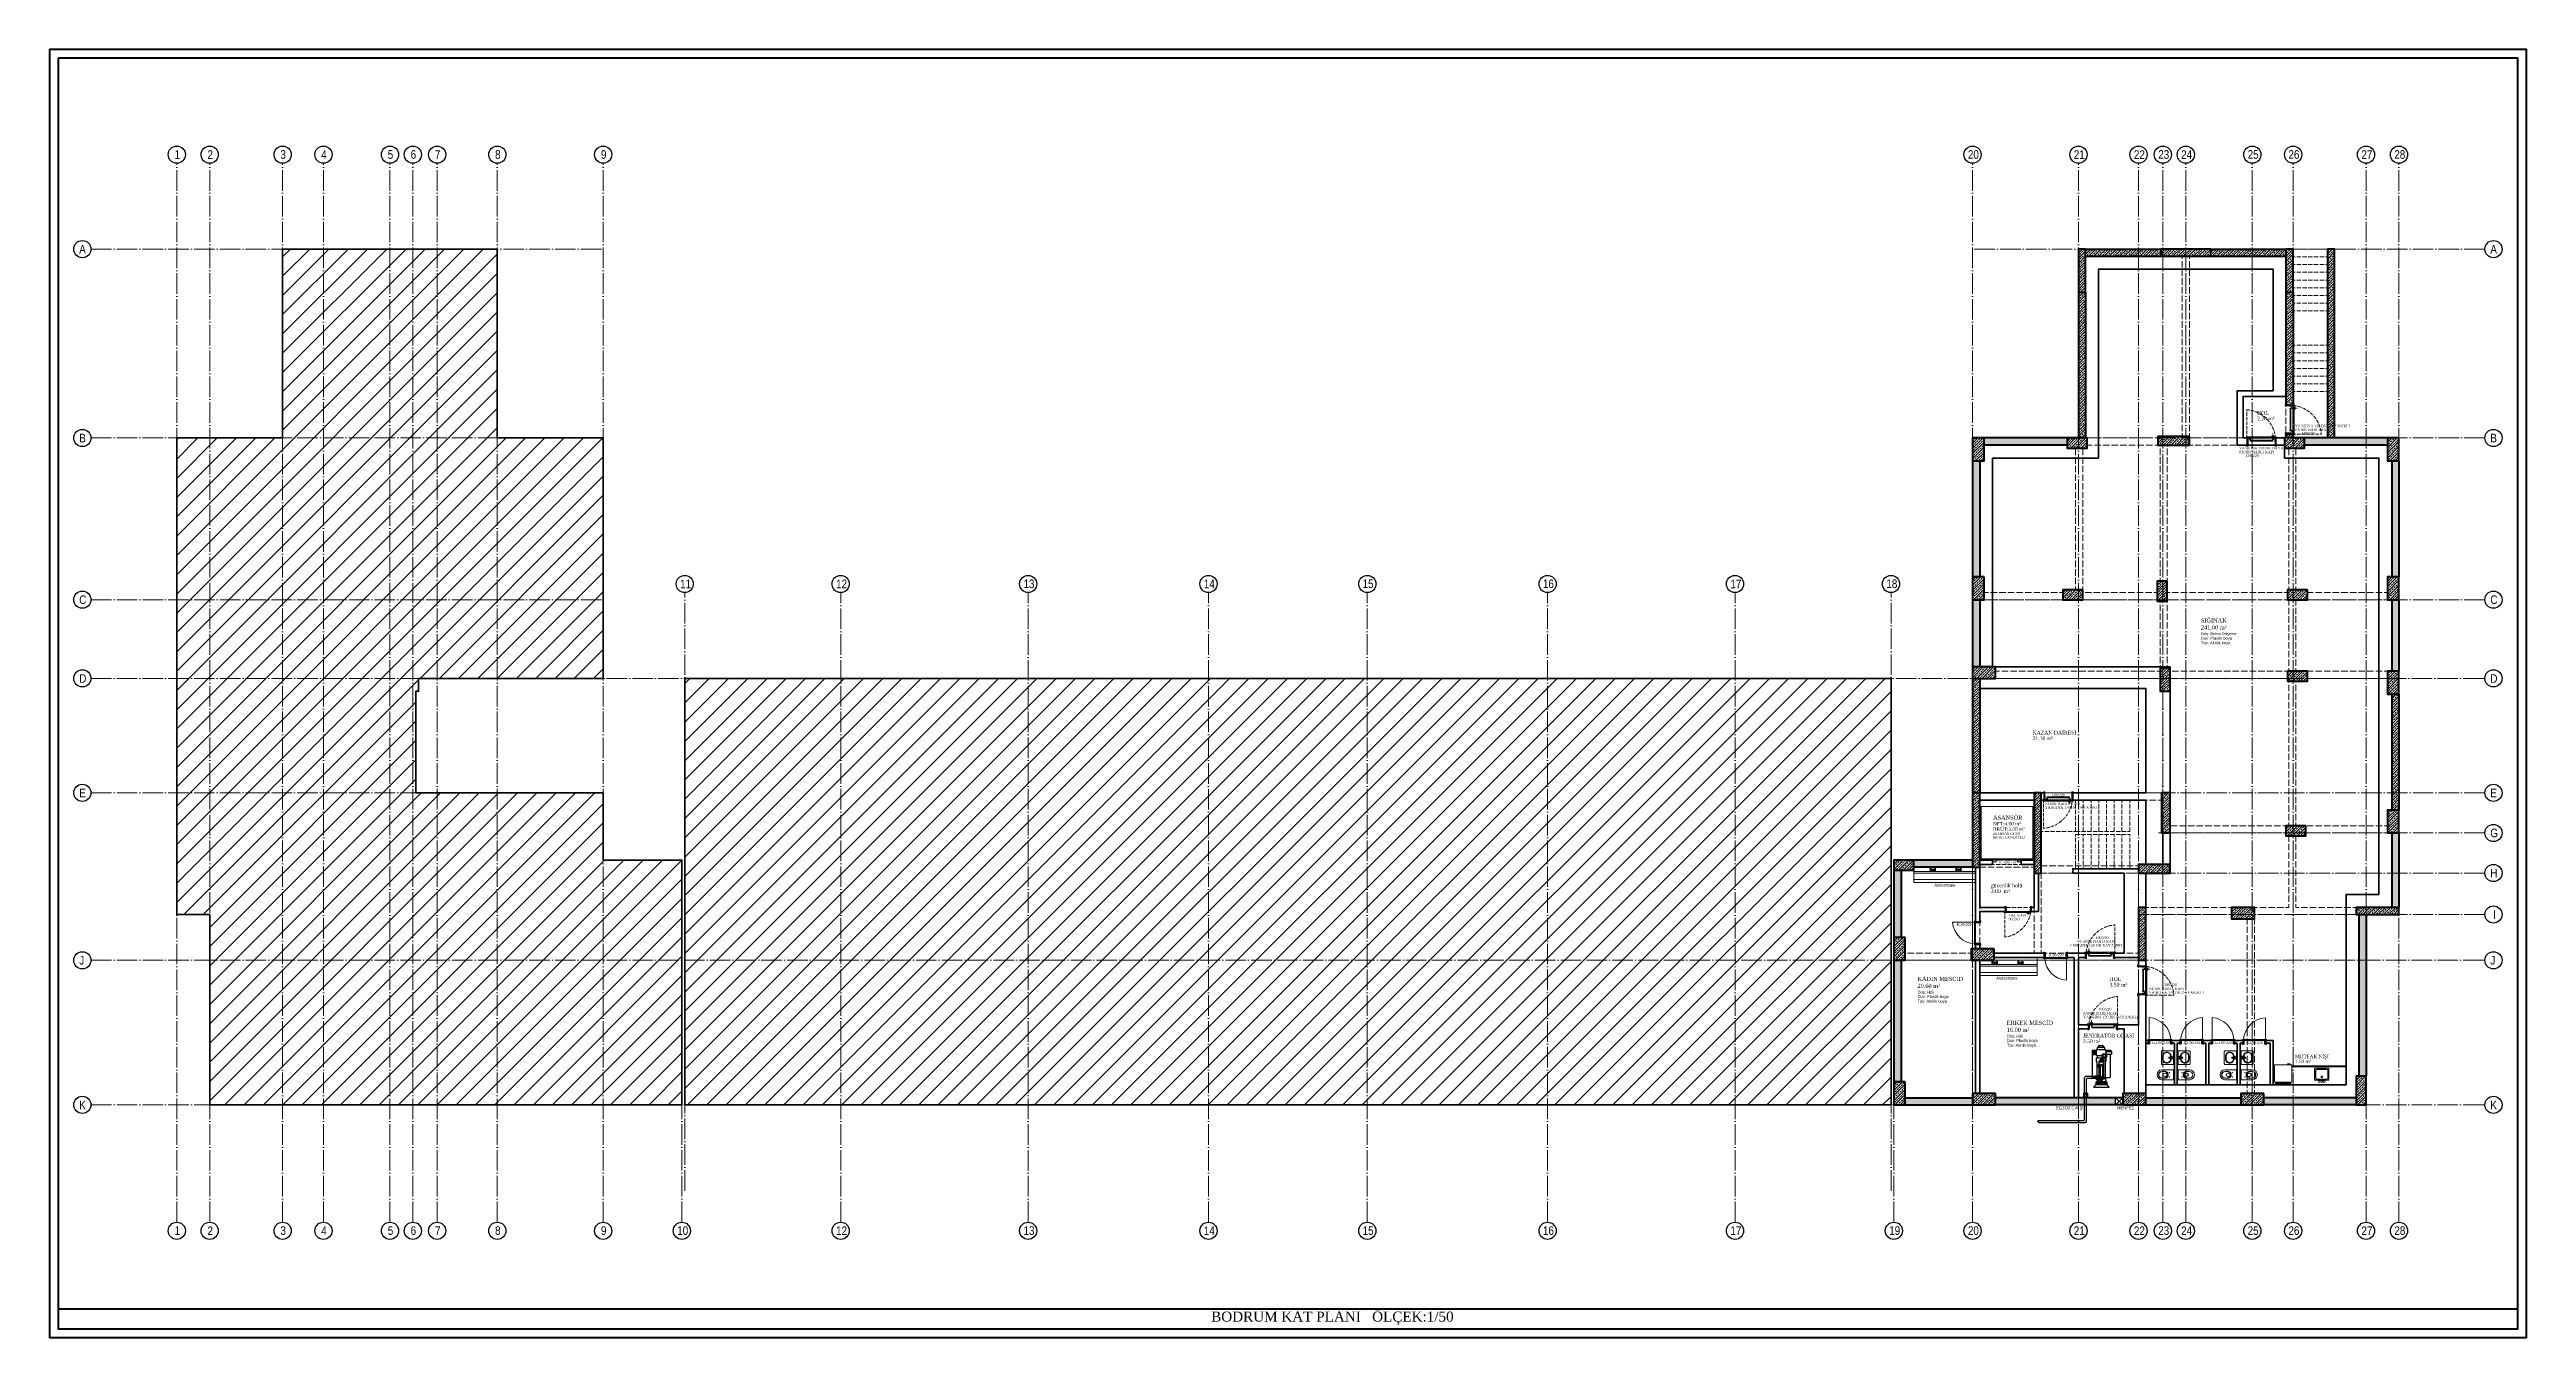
# Model space of a CAD drawing. Header units: millimetres. Extents: x 11587 to 81192, y -36083 to -25300.
# Drawn here: x 16517 to 25172, y -36083 to -31583 of the extents above; entities that cross this region are included whole.
import ezdxf

# ---------------------------------------------------------------- set-up
doc = ezdxf.new("R2010")
doc.units = ezdxf.units.MM
for name, pattern in [('AKS', [30, 24, -3, 0, -3]), ('HIDDEN', [0.375, 0.25, -0.125]), ('IZDUSUM1', [20, 7.5, -5, 7.5, 0])]:
    doc.linetypes.add(name, pattern=pattern)
for name, color, linetype, lineweight in [('as-REFERANS', 252, 'HIDDEN', 5), ('Elk.Sorti', 2, 'Continuous', 25), ('Linye', 7, 'Continuous', 13), ('rtm-aks balon', 20, 'Continuous', 25), ('rtm-aks balon yazı', 7, 'Continuous', 20), ('rtm-aks yeni', 7, 'AKS', 20), ('rtm-antet yazı-03', 233, 'Continuous', 30), ('rtm-antet-02', 140, 'Continuous', 40), ('rtm-door-accesorry', 8, 'Continuous', 5), ('rtm-door-sac', 146, 'Continuous', 13), ('rtm-duv tugla', 22, 'Continuous', 35), ('rtm-izdusum-üst ince', 8, 'IZDUSUM1', 5), ('rtm-kapı-ahsap', 35, 'Continuous', 13), ('rtm-merdiven izdusum', 254, 'IZDUSUM1', 15), ('rtm-mhl-yazı-adı', 150, 'Continuous', 30), ('rtm-mhl-yazı-m2', 7, 'Continuous', 20), ('rtm-mhl-yazı-malzeme', 253, 'Continuous', 13), ('rtm-plan katmanı-05', 205, 'Continuous', 20), ('rtm-plan katmanı-07', 135, 'Continuous', 9), ('rtm-sıva', 252, 'Continuous', 15), ('rtm-tarama-betonarme', 51, 'Continuous', 15), ('rtm-tas_betonarme', 50, 'Continuous', 40), ('rtm-tefris vitrifiye', 9, 'Continuous', 9), ('sbl-tefris vitrifiye', 9, 'Continuous', 9)]:
    doc.layers.add(name, color=color, linetype=linetype, lineweight=lineweight)
doc.layers.add('Mahal', color=7, linetype='Continuous')
doc.styles.add('A', font='times.ttf', dxfattribs={"height": 20})
doc.styles.add('AKSYAZI', font='ARIALN.TTF')
doc.styles.add('ARIAL', font='times.ttf')
doc.styles.add('arial_1_18', font='arial.ttf', dxfattribs={"height": 0.2})
doc.styles.get("Standard").update_dxf_attribs({"font": 'arial.ttf'})
doc.styles.add('VAZ-OLCU', font='times.ttf', dxfattribs={"height": 60})
pattern_1 = [(45, (661.351, 20249.116), (-8.980256, 8.980256), []), (45, (670.331, 20249.116), (-8.980256, 8.980256), [6.35, -3.175])]
pattern_2 = [(45, (470722.999, 30119.077), (-8.98025612, 8.98025612), []), (45, (470731.979, 30119.077), (-8.98025612, 8.98025612), [6.35, -3.175])]
pattern_3 = [(45, (671.351, 20249.116), (-8.980256, 8.980256), []), (45, (680.331, 20249.116), (-8.980256, 8.980256), [6.35, -3.175])]

msp = doc.modelspace()

# ---------------------------------------------------------------- texts
at = {"layer": 'Mahal', "color": 2, "linetype": 'Continuous', "lineweight": -3, "style": 'arial_1_18'}
for s, height, p in [('EGZOZ ÇIKIŞI', 10.3488, (23528.03, -35286.09)), ('MENFEZ', 10.349, (23740.91, -35285.74))]:
    msp.add_text(s, height=height, dxfattribs=at).set_placement(p)
at = {"layer": 'rtm-aks balon yazı', "char_height": 30, "attachment_point": 7, "style": 'AKSYAZI'}
for s, insert, width in [('1', (16953.5, -31964.9), 27.7214), ('2', (17068.5, -31964.9), 27.7214), ('3', (17323.5, -31964.9), 27.7214), ('4', (17466, -31964.9), 27.7214), ('5', (17698.5, -31964.9), 27.7214), ('6', (17778.5, -31964.9), 27.7214), ('7', (17863.5, -31964.9), 27.7214), ('8', (18073.5, -31964.9), 27.7214), ('9', (18443.5, -31964.9), 27.7214), ('20', (23219.97, -31964.9), 27.7214), ('21', (23589.97, -31964.9), 27.7214), ('22', (23799.97, -31964.9), 27.7214), ('23', (23884.97, -31964.9), 27.7214), ('24', (23964.97, -31964.9), 27.7214), ('25', (24197.47, -31964.9), 27.7214), ('26', (24339.97, -31964.9), 27.7214), ('27', (24594.97, -31964.9), 27.7214), ('28', (24709.97, -31964.9), 27.7214), ('A', (16620.4, -32295.55), 27.7214), ('A', (25045.4, -32295.55), 27.7214), ('B', (16620.4, -32955.55), 27.7214), ('B', (25045.4, -32955.55), 27.7214), ('C', (16620.4, -33520.55), 27.7214), ('11', (18719.97, -33464.9), 27.7214), ('12', (19264.97, -33464.9), 27.7214), ('13', (19919.97, -33464.9), 27.7214), ('14', (20549.97, -33464.9), 27.7214), ('15', (21104.97, -33464.9), 27.7214), ('16', (21734.97, -33464.9), 34.1619), ('17', (22389.97, -33464.9), 27.7214), ('18', (22934.97, -33464.9), 27.7214), ('C', (25045.4, -33520.55), 27.7214), ('D', (16620.4, -33795.55), 27.7214), ('D', (25045.4, -33795.55), 27.7214), ('E', (16620.4, -34195.55), 27.7214), ('E', (25045.4, -34195.55), 27.7214), ('G', (25045.4, -34335.55), 27.7214), ('H', (25045.4, -34475.55), 27.7214), ('I', (25055.2, -34620.55), 27.7214), ('J', (16620.4, -34780.55), 27.7214), ('J', (25045.4, -34780.55), 27.7214), ('K', (16620.4, -35285.55), 27.7214), ('K', (25045.4, -35285.55), 27.7214), ('1', (16953.5, -35724.9), 27.7214), ('2', (17068.5, -35724.9), 27.7214), ('3', (17323.5, -35724.9), 27.7214), ('4', (17466, -35724.9), 27.7214), ('5', (17698.5, -35724.9), 27.7214), ('6', (17778.5, -35724.9), 27.7214), ('7', (17863.5, -35724.9), 27.7214), ('8', (18073.5, -35724.9), 27.7214), ('9', (18443.5, -35724.9), 27.7214), ('10', (18709.97, -35724.9), 27.7214), ('12', (19264.97, -35724.9), 27.7214), ('13', (19919.97, -35724.9), 27.7214), ('14', (20549.97, -35724.9), 27.7214), ('15', (21104.97, -35724.9), 27.7214), ('16', (21734.97, -35724.9), 34.1619), ('17', (22389.97, -35724.9), 27.7214), ('19', (22944.97, -35724.9), 27.7214), ('20', (23219.97, -35724.9), 27.7214), ('21', (23589.97, -35724.9), 27.7214), ('22', (23799.97, -35724.9), 27.7214), ('23', (23884.97, -35724.9), 27.7214), ('24', (23964.97, -35724.9), 27.7214), ('25', (24197.47, -35724.9), 27.7214), ('26', (24339.97, -35724.9), 27.7214), ('27', (24594.97, -35724.9), 27.7214), ('28', (24709.97, -35724.9), 27.7214)]:
    msp.add_mtext(s, dxfattribs=dict(at, insert=insert, width=width))
at = {"layer": 'rtm-antet yazı-03', "linetype": 'ByBlock', "insert": (20575.66, -35992.47), "char_height": 35, "width": 2134.432, "attachment_point": 1, "style": 'A'}
msp.add_mtext('BODRUM KAT PLANI   ÖLÇEK:1/50', dxfattribs=at)
at = {"layer": 'rtm-mhl-yazı-adı', "style": 'ARIAL'}
for s, height, p in [('HOL', 13, (24230.07, -32859.35)), ('SIĞINAK', 14.4, (24033.94, -33585.07)), ('KAZAN DAİRESİ', 13, (23445.76, -33976.33)), ('ASANSÖR ', 14.4, (23307.64, -34273.55)), ('güvenlik holü', 13, (23300.12, -34510.28)), ('KADIN MESCİD', 14.4, (23043.59, -34837.33)), ('HOL', 13, (23714.83, -34837.24)), ('ERKEK MESCİD', 14.4, (23355.52, -34990.93)), ('JENERATÖR ODASI', 13, (23621.58, -35034.85)), ('MUTFAK NİŞİ', 12, (24363.22, -35107.19))]:
    msp.add_text(s, height=height, dxfattribs=at).set_placement(p)
at = {"layer": 'rtm-mhl-yazı-m2', "style": 'ARIAL'}
for s, height, p in [('2.20 m² ', 13, (24230.07, -32878.84)), ('241.00 m² ', 14.4, (24033.94, -33609.45)), ('21.10 m² ', 13, (23445.76, -33995.82)), ('ASANSÖR 10KİŞİ', 8, (23306.51, -34327.33)), ('800 KG KAPASİTELİ ', 8, (23306.51, -34340.01)), ('NET:4.00 m² ', 12, (23307.64, -34294)), ('BRÜT:5.00 m² ', 12, (23307.64, -34312.7)), ('3.00  m² ', 13, (23300.12, -34529.77)), ('20.60 m² ', 14.4, (23043.59, -34861.71)), ('3.50 m² ', 13, (23714.83, -34856.73)), ('16.00 m² ', 14.4, (23355.52, -35015.31)), ('3.50 m² ', 13, (23621.58, -35054.34)), ('1.50 m² ', 12, (24363.22, -35124.17))]:
    msp.add_text(s, height=height, dxfattribs=at).set_placement(p)
at = {"layer": 'rtm-mhl-yazı-malzeme', "style": 'VAZ-OLCU'}
for s, rotation, p in [('YANGINA 120 DK DAYANIKLI', 359.960199, (24167.55, -32980.18)), ('YANGINA 120 DK DAYANIKLI', 359.960199, (24363.05, -32902.81)), ('PANİK BARLI KAPI', 359.960199, (24363.05, -32916)), ('100/220', 359.960199, (24386.23, -32928.72)), ('PANİK BARLI KAPI', 359.960199, (24167.55, -32993.36)), ('100/220', 359.960199, (24190.73, -33006.08)), ('100/220', 359.960199, (23513.28, -34191.7)), ('YANGINA 120 DK DAYANIKLI', 0.039801, (23488.67, -34235.92)), ('PANİK BARLI KAPI', 0.039801, (23488.67, -34223.05)), ('K 100/210', 359.960199, (23329.18, -34427.89)), ('90/210', 359.960199, (23362.03, -34625.63)), ('SAC KAPI', 0.039801, (23362, -34613.02)), ('K.90/220', 0.039801, (23181.95, -34645.18)), ('PANİK BARLI KAPI', 0.039801, (23612.78, -34704.87)), ('100/220', 359.960199, (23666.45, -34690.26)), ('K.90/220', 0.039801, (23502.65, -34751.04)), ('YANGINA 120 DK DAYANIKLI', 0.039801, (23574.93, -34717.74)), ('YANGINA 120 DK DAYANIKLI', 0.039801, (23851.74, -34882.22)), ('PANİK BARLI KAPI', 0.039801, (23851.74, -34869.35)), ('100/220', 359.960199, (23905.41, -34854.73)), ('YANGINA 120 DK DAYANIKLI', 0.039801, (23622.78, -34967.74)), ('PANİK BARLI KAPI', 0.039801, (23622.78, -34954.87)), ('100/220', 359.960199, (23676.45, -34940.26)), ('K1.90/220', 359.960199, (23863.76, -35057.17)), ('K1.90/220', 359.960199, (23973.65, -35057.17)), ('K1.90/220', 359.960199, (24083.94, -35057.17)), ('K1.90/220', 359.960199, (24192.65, -35057.17))]:
    msp.add_text(s, height=9, rotation=rotation, dxfattribs=at).set_placement(p)
at = {"layer": 'rtm-mhl-yazı-malzeme'}
for s, p in [('Tav: Akrilik boya ', (24034.51, -33660.59)), ('Döş: Beton Döşeme', (24034.51, -33628.99)), ('Duv: Plastik boya ', (24034.51, -33644.65)), ('Abdesthane', (23102.52, -34507.32)), ('Döş: Halı', (23044.15, -34881.25)), ('Abdesthane', (23319.02, -34832.32)), ('Tav: Akrilik boya ', (23044.15, -34912.85)), ('Duv: Plastik boya ', (23044.15, -34896.91)), ('Döş: Halı', (23356.09, -35034.84)), ('Duv: Plastik boya ', (23356.09, -35050.51)), ('Tav: Akrilik boya ', (23356.09, -35066.44))]:
    msp.add_text(s, height=10, dxfattribs=at).set_placement(p)

# ---------------------------------------------------------------- blocks, each defined once
blk = doc.blocks.new('KİRİŞA')
at = {"layer": 'rtm-izdusum-üst ince', "ltscale": 1.5}
for points in [[(22224.4, -52529.2), (22486.9, -52529.2)], [(22661.9, -52529.2), (22924.4, -52529.2)], [(22224.4, -52554.2), (22486.9, -52554.2)], [(22561.9, -53184.2), (22561.9, -52554.2)], [(22586.9, -53184.2), (22586.9, -52554.2)], [(22661.9, -52554.2), (22924.4, -52554.2)], [(22199.4, -53189.2), (22199.4, -52679.2)], [(22224.4, -53189.2), (22224.4, -52679.2)], [(22924.4, -53189.2), (22924.4, -52679.2)], [(22949.4, -53189.2), (22949.4, -52679.2)], [(21869.4, -53189.2), (22159.4, -53189.2)], [(21869.4, -53214.2), (22159.4, -53214.2)], [(22189.4, -53719.2), (22189.4, -53224.2)], [(22214.4, -53719.2), (22214.4, -53224.2)], [(22229.4, -53189.2), (22561.9, -53189.2)], [(22229.4, -53214.2), (22561.9, -53214.2)], [(22639.4, -53689.2), (22639.4, -53214.2)], [(22664.4, -53689.2), (22664.4, -53214.2)], [(22671.9, -53189.2), (22919.4, -53189.2)], [(22671.9, -53214.2), (22919.4, -53214.2)], [(22934.4, -53719.2), (22934.4, -53224.2)], [(22959.4, -53719.2), (22959.4, -53224.2)], [(22989.4, -53189.2), (23279.4, -53189.2)], [(22989.4, -53214.2), (23279.4, -53214.2)], [(21829.4, -53674.2), (21829.4, -53269.2)], [(21854.4, -53674.2), (21854.4, -53269.2)], [(23294.4, -53674.2), (23294.4, -53269.2)], [(23319.4, -53674.2), (23319.4, -53269.2)], [(21869.4, -53729.2), (22149.4, -53729.2)], [(22219.4, -53729.2), (22639.4, -53729.2)], [(22674.4, -53729.2), (22934.4, -53729.2)], [(23004.4, -53729.2), (23279.4, -53729.2)], [(21829.4, -54004.2), (21829.4, -53754.2)], [(21854.4, -54004.2), (21854.4, -53754.2)], [(21869.4, -53754.2), (22149.4, -53754.2)], [(22189.4, -54004.2), (22189.4, -53754.2)], [(22214.4, -54004.2), (22214.4, -53754.2)], [(22219.4, -53754.2), (22639.4, -53754.2)], [(22639.4, -53994.2), (22639.4, -53759.2)], [(22664.4, -53994.2), (22664.4, -53759.2)], [(22674.4, -53754.2), (22934.4, -53754.2)], [(23004.4, -53754.2), (23279.4, -53754.2)], [(23294.4, -53989.2), (23294.4, -53754.2)], [(23319.4, -53989.2), (23319.4, -53754.2)], [(21869.4, -54004.2), (22149.4, -54004.2)], [(22219.4, -54004.2), (22629.4, -54004.2)], [(22664.4, -54004.2), (23239.4, -54004.2)], [(21829.4, -54489.2), (21829.4, -54084.2)], [(21854.4, -54489.2), (21854.4, -54084.2)], [(21869.4, -54029.2), (22149.4, -54029.2)], [(22189.4, -54544.2), (22189.4, -54039.2)], [(22214.4, -54544.2), (22214.4, -54039.2)], [(22219.4, -54029.2), (22629.4, -54029.2)], [(22629.4, -54429.2), (22629.4, -54074.2)], [(22654.4, -54429.2), (22654.4, -54074.2)], [(22664.4, -54029.2), (23239.4, -54029.2)], [(22659.4, -54429.2), (23079.4, -54429.2)], [(23104.4, -54429.2), (23294.4, -54429.2)], [(22659.4, -54454.2), (23079.4, -54454.2)], [(23104.4, -54454.2), (23294.4, -54454.2)], [(21829.4, -54829.2), (21829.4, -54569.2)], [(21854.4, -54829.2), (21854.4, -54569.2)], [(21869.4, -54544.2), (22154.4, -54544.2)], [(21869.4, -54569.2), (22154.4, -54569.2)], [(22189.4, -54829.2), (22189.4, -54579.2)], [(22214.4, -54829.2), (22214.4, -54579.2)], [(22224.4, -54544.2), (22629.4, -54544.2)], [(22224.4, -54569.2), (22629.4, -54569.2)], [(22629.4, -54679.2), (22629.4, -54569.2)], [(22654.4, -54679.2), (22654.4, -54569.2)], [(22739.4, -54684.2), (23079.4, -54684.2)], [(23104.4, -54664.2), (23294.4, -54664.2)], [(23104.4, -54689.2), (23294.4, -54689.2)], [(23294.4, -54974.2), (23294.4, -54689.2)], [(23319.4, -54664.2), (23524.4, -54664.2)], [(23319.4, -54689.2), (23524.4, -54689.2)], [(23319.4, -54974.2), (23319.4, -54689.2)], [(23569.4, -54934.2), (23569.4, -54699.2)], [(23594.4, -54934.2), (23594.4, -54699.2)], [(22714.4, -54829.2), (22714.4, -54709.2)], [(22739.4, -54709.2), (23079.4, -54709.2)], [(22739.4, -54829.2), (22739.4, -54709.2)], [(23079.4, -54989.2), (23079.4, -54709.2)], [(23104.4, -54989.2), (23104.4, -54709.2)], [(21944.4, -55419.2), (21944.4, -54854.2)], [(21969.4, -55419.2), (21969.4, -54854.2)], [(21979.4, -54829.2), (22189.4, -54829.2)], [(21979.4, -54854.2), (22334.4, -54854.2)], [(22214.4, -54829.2), (22334.4, -54829.2)], [(22334.4, -55479.2), (22334.4, -54869.2)], [(22359.4, -55479.2), (22359.4, -54869.2)], [(22414.4, -54829.2), (22714.4, -54829.2)], [(22414.4, -54854.2), (22714.4, -54854.2)], [(22714.4, -55479.2), (22714.4, -55014.2)], [(22739.4, -54989.2), (23079.4, -54989.2)], [(22739.4, -55479.2), (22739.4, -55014.2)], [(22739.4, -55014.2), (23244.4, -55014.2)], [(23104.4, -54989.2), (23244.4, -54989.2)], [(23294.4, -55479.2), (23294.4, -55014.2)], [(23319.4, -55479.2), (23319.4, -55014.2)], [(23324.4, -54989.2), (23554.4, -54989.2)], [(23324.4, -55014.2), (23554.4, -55014.2)], [(23569.4, -55439.2), (23569.4, -55014.2)], [(23594.4, -55439.2), (23594.4, -55014.2)], [(21979.4, -55494.2), (22301.9, -55494.2)], [(21979.4, -55519.2), (22301.9, -55519.2)], [(22381.9, -55494.2), (22714.4, -55494.2)], [(22381.9, -55519.2), (22714.4, -55519.2)], [(22794.4, -55494.2), (23239.4, -55494.2)], [(22794.4, -55519.2), (23239.4, -55519.2)], [(23319.4, -55494.2), (23554.4, -55494.2)], [(23319.4, -55519.2), (23554.4, -55519.2)]]:
    blk.add_lwpolyline(points, dxfattribs=at)
blk = doc.blocks.new('KAPI80')
at = {"layer": 'rtm-kapı-ahsap'}
for p, q in [((-1645.5, 5668.5), (-1644.3, 5668.5)), ((-1645.5, 5665.4), (-1645.5, 5668.5)), ((-1644.3, 5665.4), (-1645.5, 5665.4)), ((-1644.3, 5668.5), (-1644.3, 5665.4)), ((-1644.3, 5661.4), (-1644.3, 5665.9)), ((-1629.3, 5665.9), (-1644.3, 5665.9)), ((-1632.3, 5661.4), (-1644.3, 5661.4)), ((-1632.3, 5662.9), (-1632.3, 5661.4)), ((-1629.3, 5662.9), (-1632.3, 5662.9)), ((-1632.2, 5662.4), (-1632.2, 5589.4)), ((-1632.2, 5662.4), (-1629.3, 5662.4)), ((-1628.3, 5656.8), (-1632.2, 5656.8)), ((-1629.3, 5668.4), (-1629.3, 5665.4)), ((-1628.4, 5668.4), (-1629.3, 5668.4)), ((-1629.3, 5665.9), (-1629.3, 5662.9)), ((-1629.3, 5665.4), (-1628.4, 5665.4)), ((-1629.3, 5662.4), (-1629.3, 5663.9)), ((-1629.3, 5663.9), (-1628.3, 5663.9)), ((-1628.4, 5665.4), (-1628.4, 5668.4)), ((-1628.3, 5587.9), (-1628.3, 5663.9)), ((-1552.4, 5663.9), (-1628.3, 5663.9)), ((-1644.3, 5586.5), (-1645.5, 5586.5)), ((-1645.5, 5586.5), (-1645.5, 5583.4)), ((-1645.5, 5583.4), (-1644.3, 5583.4)), ((-1644.3, 5590.4), (-1644.3, 5585.9)), ((-1632.3, 5590.4), (-1644.3, 5590.4)), ((-1644.3, 5583.4), (-1644.3, 5586.5)), ((-1629.3, 5585.9), (-1644.3, 5585.9)), ((-1632.3, 5588.9), (-1632.3, 5590.4)), ((-1629.3, 5588.9), (-1632.3, 5588.9)), ((-1628.3, 5595.1), (-1632.2, 5595.1)), ((-1632.2, 5589.4), (-1629.3, 5589.4)), ((-1629.3, 5589.4), (-1629.3, 5587.9)), ((-1629.3, 5585.9), (-1629.3, 5588.9)), ((-1629.3, 5587.9), (-1628.3, 5587.9)), ((-1629.3, 5583.4), (-1629.3, 5586.5)), ((-1629.3, 5586.5), (-1628.4, 5586.5)), ((-1628.4, 5583.4), (-1629.3, 5583.4)), ((-1628.4, 5586.5), (-1628.4, 5583.4))]:
    blk.add_line(p, q, dxfattribs=at)
at = {"layer": 'rtm-kapı-ahsap', "const_width": 0.392}
blk.add_lwpolyline([(-1628.8, 5664.9, 1), (-1628.8, 5664.2, 1)], format="xyb", close=True, dxfattribs=at)
at = {"layer": 'rtm-kapı-ahsap'}
blk.add_arc((-1634.7, 5670.3), 82.6, 274.43759, 355.56241, dxfattribs=at)
blk = doc.blocks.new('A$C05680014')
at = {"layer": 'rtm-tefris vitrifiye'}
for p, q in [((0, 386), (0, 570)), ((0, 570), (355, 570)), ((66, 171), (65, 259)), ((123, 310), (123, 264)), ((202, 340), (153, 340)), ((232, 310), (232, 264)), ((289, 171), (290, 259)), ((355, 386), (355, 570)), ((355, 386), (355, 570))]:
    blk.add_line(p, q, dxfattribs=at)
for centre in [(100, 430), (255, 430)]:
    blk.add_circle(centre, 7.5, dxfattribs=at)
for centre, radius, start, end in [((4000, 386), 4000, 180, 183.20816), ((177, 171), 172, 183.20816, 356.79184), ((153, 277), 100, 146.2819, 181.62432), ((4000, 386), 3949, 181.62432, 183.20816), ((177, 171), 120, 183.20816, 356.79184), ((177, 260), 112, 359.69004, 180.30996), ((177, 171), 112, 180.30996, 359.69004), ((177, 260), 130, 33.7181, 146.2819), ((153, 310), 30, 90, 180), ((177, 264), 54.6, 180, 0), ((202, 310), 30, 0, 90), ((202, 277), 100, 358.37568, 33.7181), ((-3645, 386), 3949, 356.79184, 358.37568), ((-3645, 386), 4000, 356.79184, 0), ((-3645, 386), 4000, 356.79184, 0)]:
    blk.add_arc(centre, radius, start, end, dxfattribs=at)

# ---------------------------------------------------------------- hatches: boundary and pattern name
at = {"layer": 'rtm-door-accesorry'}
h = msp.add_hatch(dxfattribs=at)
h.set_pattern_fill('ANSI36', color=256, scale=0.03, angle=180, style=0)
h.set_pattern_definition([(315, (57678.36323, -24402.53099), (0.05051394068, -0.1852177825), [0.238125, -0.047625, 0, -0.047625])])
h.paths.add_polyline_path([(24353.67, -32828.25), (24353.67, -32826.29), (24354.94, -32826.29, 0.2154383), (24354.89, -32828.27, 0.1905737), (24354.85, -32828.25)])
h = msp.add_hatch(dxfattribs=at)
h.set_pattern_fill('ANSI36', color=256, scale=0.03, angle=270, style=0)
h.set_pattern_definition([(135, (31673.99297, 382.03832), (-0.1852177825, 0.05051394068), [0.238125, -0.047625, 0, -0.047625])])
h.paths.add_polyline_path([(24199.2, -32942.66), (24197.24, -32942.66), (24197.24, -32941.39, 0.2154383), (24199.21, -32941.44, 0.1905737), (24199.2, -32941.47)])
h = msp.add_hatch(dxfattribs=at)
h.set_pattern_fill('ANSI36', color=256, scale=0.03, angle=270, style=0)
h.set_pattern_definition([(45, (15732.34982, 382.03832), (0.1852177825, 0.05051394068), [0.238125, -0.047625, 0, -0.047625])])
h.paths.add_polyline_path([(24293.07, -32942.66), (24295.03, -32942.66), (24295.03, -32941.39, -0.2154383), (24293.06, -32941.44, -0.1905737), (24293.07, -32941.47)])
h = msp.add_hatch(dxfattribs=at)
h.set_pattern_fill('ANSI36', color=256, scale=0.03, angle=180, style=0)
h.set_pattern_definition([(45, (57678.36323, -40344.17414), (0.05051394068, 0.1852177825), [0.238125, -0.047625, 0, -0.047625])])
h.paths.add_polyline_path([(24353.67, -32922.13), (24353.67, -32924.09), (24354.94, -32924.09, -0.2154383), (24354.89, -32922.11, -0.1905737), (24354.85, -32922.13)])
h = msp.add_hatch(dxfattribs=at)
h.set_pattern_fill('ANSI36', color=256, scale=0.03, angle=90, style=0)
h.set_pattern_definition([(315, (16067.15077, -67527.30523), (0.1852177825, -0.05051394068), [0.238125, -0.047625, 0, -0.047625])])
h.paths.add_polyline_path([(23489.2, -34202.61), (23487.24, -34202.61), (23487.24, -34203.88, -0.2154383), (23489.21, -34203.83, -0.1905737), (23489.2, -34203.8)])
h = msp.add_hatch(dxfattribs=at)
h.set_pattern_fill('ANSI36', color=256, scale=0.03, angle=90, style=0)
h.set_pattern_definition([(225, (32008.79392, -67527.30523), (-0.1852177825, -0.05051394068), [0.238125, -0.047625, 0, -0.047625])])
h.paths.add_polyline_path([(23583.07, -34202.61), (23585.03, -34202.61), (23585.03, -34203.88, 0.2154383), (23583.06, -34203.83, 0.1905737), (23583.07, -34203.8)])
h = msp.add_hatch(dxfattribs=at)
h.set_pattern_fill('ANSI36', color=256, scale=0.03, angle=270, style=0)
h.set_pattern_definition([(225, (30907.72449, -67948.1132), (-0.1852177825, -0.05051394068), [0.238125, -0.047625, 0, -0.047625])])
h.paths.add_polyline_path([(23354.2, -34592.61), (23352.24, -34592.61), (23352.24, -34593.88, -0.2154383), (23354.21, -34593.83, -0.1905737), (23354.2, -34593.8)])
h = msp.add_hatch(dxfattribs=at)
h.set_pattern_fill('ANSI36', color=256, scale=0.03, angle=270, style=0)
h.set_pattern_definition([(315, (14976.08134, -67948.1132), (0.1852177825, -0.05051394068), [0.238125, -0.047625, 0, -0.047625])])
h.paths.add_polyline_path([(23438.07, -34592.61), (23440.03, -34592.61), (23440.03, -34593.88, 0.2154383), (23438.06, -34593.83, 0.1905737), (23438.07, -34593.8)])
h = msp.add_hatch(dxfattribs=at)
h.set_pattern_fill('ANSI36', color=256, scale=0.03, angle=270, style=0)
h.set_pattern_definition([(45, (15208.58898, -1417.96168), (0.1852177825, 0.05051394068), [0.238125, -0.047625, 0, -0.047625])])
h.paths.add_polyline_path([(23634.31, -34742.66), (23632.35, -34742.66), (23632.35, -34741.39, 0.2154383), (23634.33, -34741.44, 0.1905737), (23634.31, -34741.47)])
h = msp.add_hatch(dxfattribs=at)
h.set_pattern_fill('ANSI36', color=256, scale=0.03, angle=270, style=0)
h.set_pattern_definition([(135, (31150.232135, -1417.96168), (-0.1852177825, 0.05051394068), [0.238125, -0.047625, 0, -0.047625])])
h.paths.add_polyline_path([(23728.18, -34742.66), (23730.15, -34742.66), (23730.15, -34741.39, -0.2154383), (23728.17, -34741.44, -0.1905737), (23728.18, -34741.47)])
h = msp.add_hatch(dxfattribs=at)
h.set_pattern_fill('ANSI36', color=256, scale=0.03, angle=180, style=0)
h.set_pattern_definition([(315, (57163.36323, -26362.53099), (0.05051394068, -0.1852177825), [0.238125, -0.047625, 0, -0.047625])])
h.paths.add_polyline_path([(23838.67, -34788.25), (23838.67, -34786.29), (23839.94, -34786.29, 0.2154383), (23839.89, -34788.27, 0.1905737), (23839.85, -34788.25)])
h = msp.add_hatch(dxfattribs=at)
h.set_pattern_fill('ANSI36', color=256, scale=0.03, angle=180, style=0)
h.set_pattern_definition([(45, (57163.36323, -42304.17414), (0.05051394068, 0.1852177825), [0.238125, -0.047625, 0, -0.047625])])
h.paths.add_polyline_path([(23838.67, -34882.13), (23838.67, -34884.09), (23839.94, -34884.09, -0.2154383), (23839.89, -34882.11, -0.1905737), (23839.85, -34882.13)])
h = msp.add_hatch(dxfattribs=at)
h.set_pattern_fill('ANSI36', color=256, scale=0.03, angle=270, style=0)
h.set_pattern_definition([(45, (15218.58898, -1667.96168), (0.1852177825, 0.05051394068), [0.238125, -0.047625, 0, -0.047625])])
h.paths.add_polyline_path([(23644.31, -34992.66), (23642.35, -34992.66), (23642.35, -34991.39, 0.2154383), (23644.33, -34991.44, 0.1905737), (23644.31, -34991.47)])
h = msp.add_hatch(dxfattribs=at)
h.set_pattern_fill('ANSI36', color=256, scale=0.03, angle=270, style=0)
h.set_pattern_definition([(135, (31160.232135, -1667.96168), (-0.1852177825, 0.05051394068), [0.238125, -0.047625, 0, -0.047625])])
h.paths.add_polyline_path([(23738.18, -34992.66), (23740.15, -34992.66), (23740.15, -34991.39, -0.2154383), (23738.17, -34991.44, -0.1905737), (23738.18, -34991.47)])
at = {"layer": 'rtm-sıva', "transparency": 33554687}
h = msp.add_hatch(dxfattribs=at)
h.set_pattern_fill('ANSI31', color=256, scale=15)
h.paths.add_polyline_path([(17806.19, -33780.13), (18451.19, -33780.13), (18451.19, -32940.13), (18081.19, -32940.13), (18081.19, -32280.13), (17331.19, -32280.13), (17331.19, -32940.13), (16961.19, -32940.13), (16961.19, -34605.13), (17076.19, -34605.13), (17076.19, -35270.13), (18726.19, -35270.13), (18726.19, -34415.13), (18451.19, -34415.13), (18451.19, -34180.13), (17796.19, -34180.13), (17796.19, -33825.13), (17806.19, -33825.13)])
h = msp.add_hatch(dxfattribs=at)
h.set_pattern_fill('ANSI31', color=256, scale=15)
h.paths.add_polyline_path([(22951.19, -33780.13), (18736.19, -33780.13), (18736.19, -35270.13), (22951.19, -35270.13)])
at = {"layer": 'rtm-tarama-betonarme'}
h = msp.add_hatch(dxfattribs=at)
h.set_pattern_fill('ANSI33', color=256, scale=2, style=0)
h.paths.add_polyline_path([(24701.19, -34580.13), (24726.19, -34580.13), (24726.19, -34320.13), (24701.19, -34320.13)])
h.paths.add_polyline_path([(22378.78, -35741.22), (22432.01, -35741.22), (22432.01, -35678.77), (22378.78, -35678.77)], flags=9)
h.paths.add_polyline_path([(21723.78, -35740.71), (21777.01, -35740.71), (21777.01, -35678.25), (21723.78, -35678.25)], flags=9)
h.paths.add_polyline_path([(21093.78, -35740.71), (21147.01, -35740.71), (21147.01, -35678.25), (21093.78, -35678.25)], flags=9)
h.paths.add_polyline_path([(20538.78, -35741.22), (20592.01, -35741.22), (20592.01, -35678.77), (20538.78, -35678.77)], flags=9)
h.paths.add_polyline_path([(19908.78, -35740.71), (19962.01, -35740.71), (19962.01, -35678.25), (19908.78, -35678.25)], flags=9)
h.paths.add_polyline_path([(19253.78, -35741.22), (19307.01, -35741.22), (19307.01, -35678.77), (19253.78, -35678.77)], flags=9)
h.paths.add_polyline_path([(24701.51, -31980.71), (24754.73, -31980.71), (24754.73, -31918.25), (24701.51, -31918.25)], flags=9)
h.paths.add_polyline_path([(24586.51, -31981.22), (24639.73, -31981.22), (24639.73, -31918.77), (24586.51, -31918.77)], flags=9)
h.paths.add_polyline_path([(24331.51, -31980.71), (24384.73, -31980.71), (24384.73, -31918.25), (24331.51, -31918.25)], flags=9)
h.paths.add_polyline_path([(24189.01, -31980.71), (24242.23, -31980.71), (24242.23, -31918.25), (24189.01, -31918.25)], flags=9)
h.paths.add_polyline_path([(23956.51, -31981.22), (24009.73, -31981.22), (24009.73, -31918.77), (23956.51, -31918.77)], flags=9)
h.paths.add_polyline_path([(23876.51, -31980.71), (23929.73, -31980.71), (23929.73, -31918.25), (23876.51, -31918.25)], flags=9)
h.paths.add_polyline_path([(23791.51, -31981.22), (23844.73, -31981.22), (23844.73, -31918.77), (23791.51, -31918.77)], flags=9)
h.paths.add_polyline_path([(23581.51, -31981.22), (23634.73, -31981.22), (23634.73, -31918.77), (23581.51, -31918.77)], flags=9)
h.paths.add_polyline_path([(23211.51, -31980.71), (23264.73, -31980.71), (23264.73, -31918.25), (23211.51, -31918.25)], flags=9)
h.paths.add_polyline_path([(24701.51, -35740.71), (24754.73, -35740.71), (24754.73, -35678.25), (24701.51, -35678.25)], flags=9)
h.paths.add_polyline_path([(24586.51, -35741.22), (24639.73, -35741.22), (24639.73, -35678.77), (24586.51, -35678.77)], flags=9)
h.paths.add_polyline_path([(24331.51, -35740.71), (24384.73, -35740.71), (24384.73, -35678.25), (24331.51, -35678.25)], flags=9)
h.paths.add_polyline_path([(24189.01, -35740.71), (24242.23, -35740.71), (24242.23, -35678.25), (24189.01, -35678.25)], flags=9)
h.paths.add_polyline_path([(23956.51, -35741.22), (24009.73, -35741.22), (24009.73, -35678.77), (23956.51, -35678.77)], flags=9)
h.paths.add_polyline_path([(23876.51, -35740.71), (23929.73, -35740.71), (23929.73, -35678.25), (23876.51, -35678.25)], flags=9)
h.paths.add_polyline_path([(23791.51, -35741.22), (23844.73, -35741.22), (23844.73, -35678.77), (23791.51, -35678.77)], flags=9)
h.paths.add_polyline_path([(23581.51, -35741.22), (23634.73, -35741.22), (23634.73, -35678.77), (23581.51, -35678.77)], flags=9)
h.paths.add_polyline_path([(23211.51, -35740.71), (23264.73, -35740.71), (23264.73, -35678.25), (23211.51, -35678.25)], flags=9)
h.paths.add_polyline_path([(22933.78, -35740.71), (22987.01, -35740.71), (22987.01, -35678.25), (22933.78, -35678.25)], flags=9)
h.paths.add_polyline_path([(25035.32, -33811.87), (25075.13, -33811.87), (25075.13, -33749.42), (25035.32, -33749.42)], flags=9)
h.paths.add_polyline_path([(25035.37, -35301.87), (25073.29, -35301.87), (25073.29, -35239.42), (25035.37, -35239.42)], flags=9)
h.paths.add_polyline_path([(25036.98, -34796.36), (25069.17, -34796.36), (25069.17, -34733.91), (25036.98, -34733.91)], flags=9)
h.paths.add_polyline_path([(25044.42, -34636.87), (25068.98, -34636.87), (25068.98, -34574.42), (25044.42, -34574.42)], flags=9)
h.paths.add_polyline_path([(25035.26, -34491.87), (25075.07, -34491.87), (25075.07, -34429.42), (25035.26, -34429.42)], flags=9)
h.paths.add_polyline_path([(25036, -34351.36), (25077.75, -34351.36), (25077.75, -34288.91), (25036, -34288.91)], flags=9)
h.paths.add_polyline_path([(25035.18, -34211.87), (25073.1, -34211.87), (25073.1, -34149.42), (25035.18, -34149.42)], flags=9)
h.paths.add_polyline_path([(25036.27, -33536.36), (25076.07, -33536.36), (25076.07, -33473.91), (25036.27, -33473.91)], flags=9)
h.paths.add_polyline_path([(25035.37, -32971.87), (25073.29, -32971.87), (25073.29, -32909.42), (25035.37, -32909.42)], flags=9)
h.paths.add_polyline_path([(25037.86, -32311.87), (25075.9, -32311.87), (25075.9, -32249.42), (25037.86, -32249.42)], flags=9)
h.paths.add_polyline_path([(22923.78, -33480.71), (22977.01, -33480.71), (22977.01, -33418.25), (22923.78, -33418.25)], flags=9)
h.paths.add_polyline_path([(22378.78, -33481.22), (22432.01, -33481.22), (22432.01, -33418.77), (22378.78, -33418.77)], flags=9)
h.paths.add_polyline_path([(21723.78, -33480.71), (21777.01, -33480.71), (21777.01, -33418.25), (21723.78, -33418.25)], flags=9)
h.paths.add_polyline_path([(21093.78, -33480.71), (21147.01, -33480.71), (21147.01, -33418.25), (21093.78, -33418.25)], flags=9)
h.paths.add_polyline_path([(20538.78, -33481.22), (20592.01, -33481.22), (20592.01, -33418.77), (20538.78, -33418.77)], flags=9)
h.paths.add_polyline_path([(19908.78, -33480.71), (19962.01, -33480.71), (19962.01, -33418.25), (19908.78, -33418.25)], flags=9)
h.paths.add_polyline_path([(19253.78, -33481.22), (19307.01, -33481.22), (19307.01, -33418.77), (19253.78, -33418.77)], flags=9)
h.paths.add_polyline_path([(18708.78, -33481.22), (18762.01, -33481.22), (18762.01, -33418.77), (18708.78, -33418.77)], flags=9)
h.paths.add_polyline_path([(18698.78, -35740.71), (18752.01, -35740.71), (18752.01, -35678.25), (18698.78, -35678.25)], flags=9)
h.paths.add_polyline_path([(18434.63, -35740.71), (18468.74, -35740.71), (18468.74, -35678.25), (18434.63, -35678.25)], flags=9)
h.paths.add_polyline_path([(18064.63, -35740.71), (18098.74, -35740.71), (18098.74, -35678.25), (18064.63, -35678.25)], flags=9)
h.paths.add_polyline_path([(17854.43, -35741.22), (17888.54, -35741.22), (17888.54, -35678.77), (17854.43, -35678.77)], flags=9)
h.paths.add_polyline_path([(17769.77, -35740.71), (17803.89, -35740.71), (17803.89, -35678.25), (17769.77, -35678.25)], flags=9)
h.paths.add_polyline_path([(17689.63, -35740.71), (17723.74, -35740.71), (17723.74, -35678.25), (17689.63, -35678.25)], flags=9)
h.paths.add_polyline_path([(17458.11, -35741.22), (17492.23, -35741.22), (17492.23, -35678.77), (17458.11, -35678.77)], flags=9)
h.paths.add_polyline_path([(17314.63, -35740.71), (17348.74, -35740.71), (17348.74, -35678.25), (17314.63, -35678.25)], flags=9)
h.paths.add_polyline_path([(17060.04, -35741.22), (17094.15, -35741.22), (17094.15, -35678.77), (17060.04, -35678.77)], flags=9)
h.paths.add_polyline_path([(16942.32, -35741.22), (16976.43, -35741.22), (16976.43, -35678.77), (16942.32, -35678.77)], flags=9)
h.paths.add_polyline_path([(16610.32, -33811.87), (16650.13, -33811.87), (16650.13, -33749.42), (16610.32, -33749.42)], flags=9)
h.paths.add_polyline_path([(16610.37, -35301.87), (16648.29, -35301.87), (16648.29, -35239.42), (16610.37, -35239.42)], flags=9)
h.paths.add_polyline_path([(16611.98, -34796.36), (16644.17, -34796.36), (16644.17, -34733.91), (16611.98, -34733.91)], flags=9)
h.paths.add_polyline_path([(16610.18, -34211.87), (16648.1, -34211.87), (16648.1, -34149.42), (16610.18, -34149.42)], flags=9)
h.paths.add_polyline_path([(16611.27, -33536.36), (16651.07, -33536.36), (16651.07, -33473.91), (16611.27, -33473.91)], flags=9)
h.paths.add_polyline_path([(16610.37, -32971.87), (16648.29, -32971.87), (16648.29, -32909.42), (16610.37, -32909.42)], flags=9)
h.paths.add_polyline_path([(18434.63, -31980.71), (18468.74, -31980.71), (18468.74, -31918.25), (18434.63, -31918.25)], flags=9)
h.paths.add_polyline_path([(18064.63, -31980.71), (18098.74, -31980.71), (18098.74, -31918.25), (18064.63, -31918.25)], flags=9)
h.paths.add_polyline_path([(17854.43, -31981.22), (17888.54, -31981.22), (17888.54, -31918.77), (17854.43, -31918.77)], flags=9)
h.paths.add_polyline_path([(17769.77, -31980.71), (17803.89, -31980.71), (17803.89, -31918.25), (17769.77, -31918.25)], flags=9)
h.paths.add_polyline_path([(17689.63, -31980.71), (17723.74, -31980.71), (17723.74, -31918.25), (17689.63, -31918.25)], flags=9)
h.paths.add_polyline_path([(17458.11, -31981.22), (17492.23, -31981.22), (17492.23, -31918.77), (17458.11, -31918.77)], flags=9)
h.paths.add_polyline_path([(17314.63, -31980.71), (17348.74, -31980.71), (17348.74, -31918.25), (17314.63, -31918.25)], flags=9)
h.paths.add_polyline_path([(17060.04, -31981.22), (17094.15, -31981.22), (17094.15, -31918.77), (17060.04, -31918.77)], flags=9)
h.paths.add_polyline_path([(16612.86, -32311.87), (16650.9, -32311.87), (16650.9, -32249.42), (16612.86, -32249.42)], flags=9)
h.paths.add_polyline_path([(16942.32, -31981.22), (16976.43, -31981.22), (16976.43, -31918.77), (16942.32, -31918.77)], flags=9)
h.paths.add_polyline_path([(20566.05, -36055.5), (21411.87, -36055.5), (21411.87, -35980.76), (20566.05, -35980.76)], flags=9)
h = msp.add_hatch(dxfattribs=at)
h.set_pattern_fill('ANSI33', color=256, scale=2, style=0)
h.set_pattern_definition(pattern_1)
h.paths.add_polyline_path([(23631.19, -32430.13), (23631.19, -32280.13), (23606.19, -32280.13), (23606.19, -32430.13)])
h = msp.add_hatch(dxfattribs=at)
h.set_pattern_fill('ANSI33', color=256, scale=2, style=0)
h.paths.add_polyline_path([(23893.69, -32280.13), (23631.19, -32280.13), (23631.19, -32305.13), (23893.69, -32305.13)])
h.paths.add_polyline_path([(24331.19, -32280.13), (24068.69, -32280.13), (24068.69, -32305.13), (24331.19, -32305.13)])
h.paths.add_polyline_path([(23631.19, -32430.13), (23606.19, -32430.13), (23606.19, -32940.13), (23631.19, -32940.13)])
h.paths.add_polyline_path([(24331.19, -32825.13), (24356.19, -32825.13), (24356.19, -32430.13), (24331.19, -32430.13)])
h.paths.add_polyline_path([(24356.19, -32925.13), (24331.19, -32925.13), (24331.19, -32940.13), (24356.19, -32940.13)])
h = msp.add_hatch(dxfattribs=at)
h.set_pattern_fill('ANSI33', color=256, scale=2, style=0)
h.set_pattern_definition(pattern_1)
h.paths.add_polyline_path([(24068.69, -32280.13), (23893.69, -32280.13), (23893.69, -32305.13), (24068.69, -32305.13)])
h = msp.add_hatch(dxfattribs=at)
h.set_pattern_fill('ANSI33', color=256, scale=2, style=0)
h.set_pattern_definition(pattern_1)
h.paths.add_polyline_path([(24356.19, -32430.13), (24356.19, -32280.13), (24331.19, -32280.13), (24331.19, -32430.13)])
h = msp.add_hatch(dxfattribs=at)
h.set_pattern_fill('ANSI33', color=256, scale=2, style=0)
h.paths.add_polyline_path([(24501.19, -32280.13), (24476.19, -32280.13), (24476.19, -32940.13), (24501.19, -32940.13)])
h = msp.add_hatch(dxfattribs=at)
h.set_pattern_fill('ANSI33', color=256, scale=2, style=0)
h.set_pattern_definition(pattern_2)
h.paths.add_polyline_path([(23236.19, -33020.13), (23276.19, -33020.13), (23276.19, -32940.13), (23236.19, -32940.13)])
h = msp.add_hatch(dxfattribs=at)
h.set_pattern_fill('ANSI33', color=256, scale=2, style=0)
h.paths.add_polyline_path([(23566.19, -32965.13), (23566.19, -32940.13), (23276.19, -32940.13), (23276.19, -32965.13)])
h.paths.add_polyline_path([(23261.19, -33020.13), (23236.19, -33020.13), (23236.19, -33425.13), (23261.19, -33425.13)])
h.paths.add_polyline_path([(24701.19, -33425.13), (24726.19, -33425.13), (24726.19, -33020.13), (24701.19, -33020.13)])
h.paths.add_polyline_path([(24686.19, -32965.13), (24686.19, -32940.13), (24396.19, -32940.13), (24396.19, -32965.13)])
h.paths.add_polyline_path([(24726.19, -33505.13), (24701.19, -33505.13), (24701.19, -33755.13), (24726.19, -33755.13)])
h.paths.add_polyline_path([(23261.19, -33505.13), (23236.19, -33505.13), (23236.19, -33740.13), (23261.19, -33740.13)])
h = msp.add_hatch(dxfattribs=at)
h.set_pattern_fill('ANSI33', color=256, scale=2, style=0)
h.set_pattern_definition(pattern_2)
h.paths.add_polyline_path([(23566.19, -32940.13), (23566.19, -32975.13), (23636.19, -32975.13), (23636.19, -32940.13)])
h = msp.add_hatch(dxfattribs=at)
h.set_pattern_fill('ANSI33', color=256, scale=2, style=0)
h.set_pattern_definition(pattern_2)
h.paths.add_polyline_path([(23883.69, -32935.13), (23883.69, -32965.13), (23993.69, -32965.13), (23993.69, -32935.13)])
h = msp.add_hatch(dxfattribs=at)
h.set_pattern_fill('ANSI33', color=256, scale=2, style=0)
h.set_pattern_definition(pattern_1)
h.paths.add_polyline_path([(24326.19, -32940.13), (24326.19, -32975.13), (24396.19, -32975.13), (24396.19, -32940.13)])
h = msp.add_hatch(dxfattribs=at)
h.set_pattern_fill('ANSI33', color=256, scale=2, style=0)
h.set_pattern_definition(pattern_1)
h.paths.add_polyline_path([(24726.19, -32940.13), (24686.19, -32940.13), (24686.19, -33020.13), (24726.19, -33020.13)])
h = msp.add_hatch(dxfattribs=at)
h.set_pattern_fill('ANSI33', color=256, scale=2, style=0)
h.set_pattern_definition(pattern_1)
h.paths.add_polyline_path([(23236.19, -33505.13), (23276.19, -33505.13), (23276.19, -33425.13), (23236.19, -33425.13)])
h = msp.add_hatch(dxfattribs=at)
h.set_pattern_fill('ANSI33', color=256, scale=2, style=0)
h.set_pattern_definition(pattern_1)
h.paths.add_polyline_path([(23621.19, -33505.13), (23621.19, -33470.13), (23551.19, -33470.13), (23551.19, -33505.13)])
h = msp.add_hatch(dxfattribs=at)
h.set_pattern_fill('ANSI33', color=256, scale=2, style=0)
h.set_pattern_definition(pattern_1)
h.paths.add_polyline_path([(23881.19, -33510.13), (23916.19, -33510.13), (23916.19, -33440.13), (23881.19, -33440.13)])
h = msp.add_hatch(dxfattribs=at)
h.set_pattern_fill('ANSI33', color=256, scale=2, style=0)
h.set_pattern_definition(pattern_1)
h.paths.add_polyline_path([(24406.19, -33505.13), (24406.19, -33470.13), (24336.19, -33470.13), (24336.19, -33505.13)])
h = msp.add_hatch(dxfattribs=at)
h.set_pattern_fill('ANSI33', color=256, scale=2, style=0)
h.set_pattern_definition(pattern_1)
h.paths.add_polyline_path([(24726.19, -33425.13), (24686.19, -33425.13), (24686.19, -33505.13), (24726.19, -33505.13)])
h = msp.add_hatch(dxfattribs=at)
h.set_pattern_fill('ANSI33', color=256, scale=2, style=0)
h.set_pattern_definition(pattern_1)
h.paths.add_polyline_path([(23236.19, -33780.13), (23316.19, -33780.13), (23316.19, -33740.13), (23236.19, -33740.13)])
h = msp.add_hatch(dxfattribs=at)
h.set_pattern_fill('ANSI33', color=256, scale=2, style=0)
h.set_pattern_definition(pattern_3)
h.paths.add_polyline_path([(23926.19, -33825.13), (23926.19, -33745.13), (23891.19, -33745.13), (23891.19, -33825.13)])
h = msp.add_hatch(dxfattribs=at)
h.set_pattern_fill('ANSI33', color=256, scale=2, style=0)
h.set_pattern_definition([(45, (470061.648, 9869.961), (-8.98025612, 8.98025612), []), (45, (470070.628, 9869.961), (-8.98025612, 8.98025612), [6.35, -3.175])])
h.paths.add_polyline_path([(23261.19, -33780.13), (23236.19, -33780.13), (23236.19, -34180.13), (23261.19, -34180.13)])
h = msp.add_hatch(dxfattribs=at)
h.set_pattern_fill('ANSI33', color=256, scale=2, style=0)
h.set_pattern_definition(pattern_1)
h.paths.add_polyline_path([(24406.19, -33790.13), (24406.19, -33755.13), (24336.19, -33755.13), (24336.19, -33790.13)])
h = msp.add_hatch(dxfattribs=at)
h.set_pattern_fill('ANSI33', color=256, scale=2, style=0)
h.set_pattern_definition(pattern_1)
h.paths.add_polyline_path([(24726.19, -33755.13), (24686.19, -33755.13), (24686.19, -33835.13), (24726.19, -33835.13)])
h = msp.add_hatch(dxfattribs=at)
h.set_pattern_fill('ANSI33', color=256, scale=2, style=0)
h.paths.add_polyline_path([(24701.19, -34240.13), (24726.19, -34240.13), (24726.19, -33835.13), (24701.19, -33835.13)])
h = msp.add_hatch(dxfattribs=at)
h.set_pattern_fill('ANSI33', color=256, scale=2, style=0)
h.set_pattern_definition(pattern_1)
h.paths.add_polyline_path([(23261.19, -34440.13), (23261.19, -34180.13), (23236.19, -34180.13), (23236.19, -34440.13)])
h = msp.add_hatch(dxfattribs=at)
h.set_pattern_fill('ANSI33', color=256, scale=2, style=0)
h.set_pattern_definition(pattern_1)
h.paths.add_polyline_path([(23476.19, -34460.13), (23476.19, -34180.13), (23451.19, -34180.13), (23451.19, -34460.13)])
h = msp.add_hatch(dxfattribs=at)
h.set_pattern_fill('ANSI33', color=256, scale=2, style=0)
h.set_pattern_definition(pattern_3)
h.paths.add_polyline_path([(23926.19, -34180.13), (23896.19, -34180.13), (23896.19, -34320.13), (23926.19, -34320.13)])
h = msp.add_hatch(dxfattribs=at)
h.set_pattern_fill('ANSI33', color=256, scale=2, style=0)
h.set_pattern_definition(pattern_1)
h.paths.add_polyline_path([(24726.19, -34240.13), (24686.19, -34240.13), (24686.19, -34320.13), (24726.19, -34320.13)])
h = msp.add_hatch(dxfattribs=at)
h.set_pattern_fill('ANSI33', color=256, scale=2, style=0)
h.set_pattern_definition(pattern_1)
h.paths.add_polyline_path([(24401.19, -34330.13), (24401.19, -34295.13), (24331.19, -34295.13), (24331.19, -34330.13)])
h = msp.add_hatch(dxfattribs=at)
h.set_pattern_fill('ANSI33', color=256, scale=2, style=0)
h.set_pattern_definition(pattern_1)
h.paths.add_polyline_path([(23031.19, -34450.13), (23031.19, -34415.13), (22961.19, -34415.13), (22961.19, -34450.13)])
h = msp.add_hatch(dxfattribs=at)
h.set_pattern_fill('ANSI33', color=256, scale=2, style=0)
h.paths.add_polyline_path([(23236.19, -34415.13), (23031.19, -34415.13), (23031.19, -34440.13), (23236.19, -34440.13)])
h.paths.add_polyline_path([(22986.19, -34450.13), (22961.19, -34450.13), (22961.19, -34685.13), (22986.19, -34685.13)])
h.paths.add_polyline_path([(22986.19, -34765.13), (22961.19, -34765.13), (22961.19, -35190.13), (22986.19, -35190.13)])
h.paths.add_polyline_path([(23236.19, -35245.13), (23001.19, -35245.13), (23001.19, -35270.13), (23236.19, -35270.13)])
h.paths.add_polyline_path([(24173.69, -35245.13), (23841.19, -35245.13), (23841.19, -35270.13), (24173.69, -35270.13)])
h.paths.add_polyline_path([(24576.19, -35245.13), (24253.69, -35245.13), (24253.69, -35270.13), (24576.19, -35270.13)])
h.paths.add_polyline_path([(24611.19, -34605.13), (24586.19, -34605.13), (24586.19, -35170.13), (24611.19, -35170.13)])
h.paths.add_polyline_path([(23736.19, -35270.13), (23736.19, -35245.13), (23316.19, -35245.13), (23316.19, -35270.13)])
h = msp.add_hatch(dxfattribs=at)
h.set_pattern_fill('ANSI33', color=256, scale=2, style=0)
h.set_pattern_definition(pattern_3)
h.paths.add_polyline_path([(23926.19, -34460.13), (23926.19, -34430.13), (23816.19, -34430.13), (23816.19, -34460.13)])
h = msp.add_hatch(dxfattribs=at)
h.set_pattern_fill('ANSI33', color=256, scale=2, style=0)
h.set_pattern_definition(pattern_1)
h.paths.add_polyline_path([(23841.19, -34765.13), (23841.19, -34580.13), (23816.19, -34580.13), (23816.19, -34765.13)])
h = msp.add_hatch(dxfattribs=at)
h.set_pattern_fill('ANSI33', color=256, scale=2, style=0)
h.set_pattern_definition(pattern_1)
h.paths.add_polyline_path([(24221.19, -34620.13), (24221.19, -34580.13), (24141.19, -34580.13), (24141.19, -34620.13)])
h = msp.add_hatch(dxfattribs=at)
h.set_pattern_fill('ANSI33', color=256, scale=2, style=0)
h.set_pattern_definition(pattern_1)
h.paths.add_polyline_path([(24726.19, -34580.13), (24576.19, -34580.13), (24576.19, -34605.13), (24726.19, -34605.13)])
h = msp.add_hatch(dxfattribs=at)
h.set_pattern_fill('ANSI33', color=256, scale=2, style=0)
h.set_pattern_definition(pattern_1)
h.paths.add_polyline_path([(22961.19, -34765.13), (23001.19, -34765.13), (23001.19, -34685.13), (22961.19, -34685.13)])
h = msp.add_hatch(dxfattribs=at)
h.set_pattern_fill('ANSI33', color=256, scale=2, style=0)
h.set_pattern_definition(pattern_1)
h.paths.add_polyline_path([(23231.19, -34765.13), (23311.19, -34765.13), (23311.19, -34725.13), (23231.19, -34725.13)])
h = msp.add_hatch(dxfattribs=at)
h.set_pattern_fill('ANSI33', color=256, scale=2, style=0)
h.set_pattern_definition(pattern_1)
h.paths.add_polyline_path([(22961.19, -35270.13), (23001.19, -35270.13), (23001.19, -35190.13), (22961.19, -35190.13)])
h = msp.add_hatch(dxfattribs=at)
h.set_pattern_fill('ANSI33', color=256, scale=2, style=0)
h.set_pattern_definition(pattern_1)
h.paths.add_polyline_path([(24611.19, -35170.13), (24576.19, -35170.13), (24576.19, -35270.13), (24611.19, -35270.13)])
h = msp.add_hatch(dxfattribs=at)
h.set_pattern_fill('ANSI33', color=256, scale=2, style=0)
h.set_pattern_definition(pattern_1)
h.paths.add_polyline_path([(23236.19, -35270.13), (23316.19, -35270.13), (23316.19, -35230.13), (23236.19, -35230.13)])
h = msp.add_hatch(dxfattribs=at)
h.set_pattern_fill('ANSI33', color=256, scale=2, style=0)
h.set_pattern_definition(pattern_1)
h.paths.add_polyline_path([(23761.19, -35270.13), (23841.19, -35270.13), (23841.19, -35230.13), (23761.19, -35230.13)])
h = msp.add_hatch(dxfattribs=at)
h.set_pattern_fill('ANSI33', color=256, scale=2, style=0)
h.set_pattern_definition(pattern_1)
h.paths.add_polyline_path([(24253.69, -35270.13), (24253.69, -35230.13), (24173.69, -35230.13), (24173.69, -35270.13)])

# ---------------------------------------------------------------- linework, layer by layer
at = {"layer": 'as-REFERANS'}
for p, q in [((24371.91, -32835.98), (24350.76, -32835.98)), ((24194.73, -32936.48), (24192.54, -32936.48)), ((24193.63, -32937.58), (24193.63, -32935.38)), ((24285.34, -32924.41), (24285.34, -32945.57)), ((24358.75, -32927.69), (24360.94, -32927.69)), ((24359.85, -32926.59), (24359.85, -32928.79)), ((23484.73, -34208.79), (23482.54, -34208.79)), ((23483.63, -34207.69), (23483.63, -34209.89)), ((23575.34, -34220.85), (23575.34, -34199.7)), ((23349.73, -34598.79), (23347.54, -34598.79)), ((23348.63, -34597.69), (23348.63, -34599.89)), ((23642.04, -34724.41), (23642.04, -34745.57)), ((23732.65, -34736.48), (23734.85, -34736.48)), ((23733.75, -34737.58), (23733.75, -34735.38)), ((23856.91, -34795.98), (23835.76, -34795.98)), ((23843.75, -34887.69), (23845.94, -34887.69)), ((23844.85, -34886.59), (23844.85, -34888.79)), ((23652.04, -34974.41), (23652.04, -34995.57)), ((23742.65, -34986.48), (23744.85, -34986.48)), ((23743.75, -34987.58), (23743.75, -34985.38))]:
    msp.add_line(p, q, dxfattribs=at)
at = {"layer": 'Elk.Sorti'}
for points in [[(23736.19, -35245.13), (23761.19, -35245.13), (23761.19, -35270.13), (23736.19, -35270.13), (23736.19, -35245.13)], [(23736.19, -35270.13), (23761.19, -35245.13)], [(23761.19, -35270.13), (23736.19, -35245.13)]]:
    msp.add_lwpolyline(points, dxfattribs=at)
at = {"layer": 'Linye', "color": 2, "lineweight": 30}
for p, q in [((23653.87, -35079.21, 0), (23653.87, -35111.77, 0)), ((23653.87, -35079.21, 0), (23668.04, -35079.21, 0)), ((23653.87, -35083.01, 0), (23667.68, -35083.01, 0)), ((23653.87, -35086.82, 0), (23667.68, -35086.82, 0)), ((23653.87, -35090.63, 0), (23667.68, -35090.63, 0)), ((23653.87, -35094.43, 0), (23667.77, -35094.43, 0)), ((23653.87, -35111.77, 0), (23653.87, -35174.55, 0)), ((23667.68, -35080.9, 0), (23667.69, -35093.59, 0)), ((23668.19, -35106.28, 0), (23668.19, -35111.77, 0)), ((23668.19, -35106.28, 0), (23688.04, -35106.28, 0)), ((23668.19, -35111.77, 0), (23668.19, -35118.96, 0)), ((23668.19, -35118.96, 0), (23670.22, -35118.96, 0)), ((23670.22, -35118.96, 0), (23670.23, -35173.19, 0)), ((23671.07, -35097.82, 0), (23671.07, -35103.74, 0)), ((23671.91, -35070.75, 0), (23671.91, -35076.67, 0)), ((23671.91, -35076.67, 0), (23697.29, -35076.67, 0)), ((23671.91, -35097.82, 0), (23688.57, -35097.82, 0)), ((23671.92, -35130.67, 0), (23671.92, -35139.13, 0)), ((23671.92, -35130.67, 0), (23676.15, -35130.67, 0)), ((23674.45, -35068.21, 0), (23695.18, -35068.21, 0)), ((23676.15, -35130.67, 0), (23676.15, -35139.13, 0)), ((23676.18, -35064.81, 0), (23676.34, -35068.21, 0)), ((23677.84, -35116.79, 0), (23677.84, -35173.19, 0)), ((23677.84, -35118.96, 0), (23680.21, -35118.96, 0)), ((23677.84, -35119.81, 0), (23693.91, -35119.81, 0)), ((23678.68, -35130.58, 0), (23678.68, -35174.55, 0)), ((23678.72, -35062.28, 0), (23689.72, -35062.28, 0)), ((23679.53, -35129.74, 0), (23679.61, -35129.74, 0)), ((23680.21, -35114.73, 0), (23680.21, -35119.81, 0)), ((23680.21, -35114.73, 0), (23689.93, -35114.73, 0)), ((23680.46, -35130.58, 0), (23680.46, -35174.55, 0)), ((23681.47, -35116.43, 0), (23681.47, -35118.96, 0)), ((23681.47, -35116.43, 0), (23688.66, -35116.43, 0)), ((23681.47, -35118.96, 0), (23688.66, -35118.96, 0)), ((23681.92, -35114.73, 0), (23689.93, -35103.65, 0)), ((23682.07, -35129.06, 0), (23690.53, -35129.06, 0)), ((23682.07, -35129.06, 0), (23682.07, -35174.55, 0)), ((23682.07, -35130.75, 0), (23682.07, -35135.83, 0)), ((23682.96, -35114.73, 0), (23690.48, -35104.34, 0)), ((23687.2, -35114.73, 0), (23693.28, -35106.33, 0)), ((23688.24, -35114.73, 0), (23694.11, -35106.62, 0)), ((23688.66, -35116.43, 0), (23688.66, -35119.81, 0)), ((23689.08, -35106.28, 0), (23693.16, -35106.27, 0)), ((23689.93, -35114.73, 0), (23689.93, -35119.81, 0)), ((23689.93, -35118.96, 0), (23693.91, -35118.96, 0)), ((23690.53, -35129.06, 0), (23690.53, -35174.55, 0)), ((23690.53, -35130.75, 0), (23690.53, -35135.83, 0)), ((23692.25, -35064.81, 0), (23692.41, -35068.21, 0)), ((23694.11, -35106.62, 0), (23692.89, -35114.73, 0)), ((23693.91, -35114.33, 0), (23693.91, -35172.86, 0)), ((23697.71, -35070.75, 0), (23697.71, -35076.67, 0)), ((23698.98, -35114.18, 0), (23698.99, -35172.86, 0)), ((23698.98, -35118.96, 0), (23702.2, -35118.96, 0)), ((23699.25, -35106.38, 0), (23700.51, -35114.73, 0)), ((23699.51, -35106.27, 0), (23702.2, -35106.27, 0)), ((23701.17, -35079.21, 0), (23719.25, -35079.21, 0)), ((23701.52, -35080.9, 0), (23701.52, -35093.16, 0)), ((23701.52, -35083.86, 0), (23721.96, -35083.86, 0)), ((23701.52, -35093.16, 0), (23721.96, -35093.16, 0)), ((23702.2, -35106.27, 0), (23702.2, -35118.96, 0)), ((23716.61, -35093.16, 0), (23716.62, -35174.55, 0)), ((23719.25, -35079.21, 0), (23719.25, -35083.86, 0)), ((23721.96, -35083.86, 0), (23721.96, -35093.16, 0)), ((23627.75, -35235.29, 0), (23627.75, -35175.93, 0)), ((23633.9, -35169.78, 0), (23664.66, -35169.78, 0)), ((23634.34, -35235.29, 0), (23634.34, -35180.76, 0)), ((23638.73, -35176.37, 0), (23644.85, -35176.37, 0)), ((23644.85, -35176.37, 0), (23664.66, -35176.37, 0)), ((23651.17, -35174.55, 0), (23669.38, -35174.55, 0)), ((23666.84, -35199.53, 0), (23658.63, -35208.36, 0)), ((23658.63, -35208.36, 0), (23713.61, -35208.36, 0)), ((23664.66, -35168.75, 0), (23666.36, -35168.75, 0)), ((23664.66, -35168.75, 0), (23664.66, -35177.64, 0)), ((23664.66, -35177.64, 0), (23666.36, -35177.64, 0)), ((23665.51, -35168.75, 0), (23665.51, -35177.64, 0)), ((23666.36, -35168.75, 0), (23666.36, -35177.64, 0)), ((23666.36, -35170.02, 0), (23674.1, -35170.02, 0)), ((23666.36, -35176.37, 0), (23674.1, -35176.37, 0)), ((23666.84, -35191.47, 0), (23670.23, -35188.76, 0)), ((23666.84, -35191.47, 0), (23704.91, -35191.46, 0)), ((23666.84, -35191.47, 0), (23666.84, -35199.53, 0)), ((23666.84, -35199.53, 0), (23704.91, -35199.53, 0)), ((23667.9, -35190.62, 0), (23704.12, -35190.62, 0)), ((23668.28, -35192.74, 0), (23703.47, -35192.73, 0)), ((23668.28, -35192.74, 0), (23668.28, -35198.26, 0)), ((23668.28, -35198.26, 0), (23703.47, -35198.26, 0)), ((23668.96, -35179.45, 0), (23676.57, -35179.45, 0)), ((23668.96, -35179.45, 0), (23668.96, -35182.84, 0)), ((23668.96, -35180.3, 0), (23677.77, -35180.3, 0)), ((23668.96, -35181.99, 0), (23677.1, -35181.99, 0)), ((23668.96, -35182.84, 0), (23676.57, -35182.84, 0)), ((23669.06, -35189.69, 0), (23703.24, -35189.69, 0)), ((23669.38, -35169.81, 0), (23669.38, -35175.82, 0)), ((23669.38, -35175.82, 0), (23675.39, -35175.82, 0)), ((23670.23, -35173.19, 0), (23677.84, -35173.19, 0)), ((23670.23, -35188.76, 0), (23702.37, -35188.76, 0)), ((23671.16, -35175.82, 0), (23671.16, -35179.45, 0)), ((23673.69, -35175.82, 0), (23673.69, -35179.45, 0)), ((23675.39, -35173.19, 0), (23675.39, -35175.82, 0)), ((23675.39, -35174.55, 0), (23678.68, -35174.55, 0)), ((23676.57, -35179.45, 0), (23676.57, -35180.3, 0)), ((23676.57, -35181.99, 0), (23676.57, -35182.84, 0)), ((23678.25, -35178.06, 0), (23678.68, -35174.55, 0)), ((23679.08, -35181.99, 0), (23680.8, -35181.99, 0)), ((23679.65, -35180.3, 0), (23680.8, -35180.3, 0)), ((23679.95, -35178.69, 0), (23680.46, -35174.55, 0)), ((23680.46, -35174.55, 0), (23716.62, -35174.55, 0)), ((23680.8, -35179.45, 0), (23690.95, -35179.45, 0)), ((23680.8, -35179.45, 0), (23680.8, -35180.3, 0)), ((23680.8, -35180.3, 0), (23690.95, -35180.3, 0)), ((23680.8, -35181.99, 0), (23680.8, -35182.84, 0)), ((23680.8, -35181.99, 0), (23690.95, -35181.99, 0)), ((23680.8, -35182.84, 0), (23690.95, -35182.84, 0)), ((23682.07, -35167.78, 0), (23682.07, -35172.86, 0)), ((23683.31, -35174.55, 0), (23683.31, -35176.07, 0)), ((23683.31, -35176.07, 0), (23688.39, -35176.07, 0)), ((23683.76, -35174.55, 0), (23688.84, -35174.55, 0)), ((23684.1, -35176.07, 0), (23684.1, -35179.45, 0)), ((23684.1, -35182.84, 0), (23684.1, -35188.76, 0)), ((23687.48, -35176.07, 0), (23687.48, -35179.45, 0)), ((23687.48, -35182.84, 0), (23687.48, -35188.76, 0)), ((23688.39, -35174.55, 0), (23688.39, -35176.07, 0)), ((23701.52, -35178.61, 0), (23688.39, -35175.06, 0)), ((23700.93, -35179.45, 0), (23688.39, -35176.07, 0)), ((23690.53, -35167.78, 0), (23690.53, -35172.86, 0)), ((23690.95, -35179.45, 0), (23690.95, -35182.84, 0)), ((23693.91, -35172.86, 0), (23698.99, -35172.86, 0)), ((23702.37, -35188.76, 0), (23700.93, -35179.45, 0)), ((23703.24, -35189.69, 0), (23701.52, -35178.61, 0)), ((23704.91, -35191.46, 0), (23702.37, -35188.76, 0)), ((23703.47, -35192.73, 0), (23703.47, -35198.26, 0)), ((23704.91, -35191.46, 0), (23704.91, -35199.53, 0)), ((23713.61, -35208.36, 0), (23704.91, -35199.53, 0)), ((23637.94, -35229.47, 0), (23624.32, -35229.47, 0)), ((23624.32, -35229.47, 0), (23624.32, -35246.99, 0)), ((23637.94, -35234.3, 0), (23624.32, -35234.3, 0)), ((23637.94, -35234.74, 0), (23624.32, -35234.74, 0)), ((23637.94, -35243.21, 0), (23624.32, -35243.21, 0)), ((23637.94, -35243.65, 0), (23624.32, -35243.65, 0)), ((23637.94, -35246.99, 0), (23624.32, -35246.99, 0)), ((23627.75, -35322.08, 0), (23627.75, -35233.17, 0)), ((23634.34, -35326.9, 0), (23634.34, -35233.17, 0)), ((23637.94, -35229.47, 0), (23637.94, -35246.99, 0)), ((23468.73, -35333, 0), (23463.9, -35326.41, 0)), ((23623.36, -35326.41, 0), (23463.9, -35326.41, 0)), ((23628.19, -35333, 0), (23468.73, -35333, 0))]:
    msp.add_line(p, q, dxfattribs=at)
for centre, radius in [((23683.95, -35131.12, 0), 0.846), ((23683.95, -35135.68, 0), 0.846), ((23688.73, -35133.31, 0), 0.846), ((23696.33, -35099.08, 0), 7.87), ((23696.33, -35099.08, 0), 5.08), ((23683.95, -35172.7, 0), 0.846), ((23688.73, -35170.33, 0), 0.846)]:
    msp.add_circle(centre, radius, dxfattribs=at)
for centre, radius, start, end in [((23671.91, -35080.9, 0), 4.23, 90.002216, 180.002216), ((23671.91, -35093.59, 0), 4.23, 180.002216, 270.002216), ((23673.61, -35103.74, 0), 2.54, 180.002216, 270.002216), ((23674.45, -35070.75, 0), 2.54, 90.002216, 180.002216), ((23678.72, -35064.81, 0), 2.54, 90.002216, 180.002216), ((23679.53, -35130.58, 0), 0.846, 90.002216, 180.002216), ((23679.61, -35130.58, 0), 0.846, 0.002216, 90.002216), ((23683.76, -35130.75, 0), 1.69, 90.002216, 180.002216), ((23688.83, -35130.75, 0), 1.69, 0.002216, 90.002216), ((23689.72, -35064.81, 0), 2.54, 0.002216, 90.002216), ((23691.37, -35139.19, 0), 6.9, 68.391249, 97.020878), ((23691.37, -35139.19, 0), 5.21, 60.794454, 99.319273), ((23696.7, -35122.81, 0), 8.93, 64.778088, 115.226344), ((23696.7, -35106.65, 0), 8.93, 244.778088, 251.791201), ((23695.18, -35070.75, 0), 2.54, 0.002216, 90.002216), ((23697.29, -35080.9, 0), 4.23, 0.002216, 90.002216), ((23696.7, -35106.65, 0), 8.93, 284.817056, 295.226344), ((23633.9, -35175.93, 0), 6.15, 90.002216, 180.002216), ((23638.73, -35180.76, 0), 4.39, 90.002216, 180.002216), ((23667.56, -35195.51, 0), 0.0423, 90.002203, 270.002203), ((23667.56, -35195.51, 0), 0.0423, 270.002203, 90.002203), ((23673.57, -35173.19, 0), 4.65, 222.988102, 137.01633), ((23665.66, -35176.5, 0), 12.69, 304.457736, 352.977693), ((23674.1, -35172.14, 0), 2.11, 38.684403, 90.002216), ((23674.1, -35174.25, 0), 2.11, 270.002216, 321.320028), ((23667.36, -35177.14, 0), 12.69, 304.457736, 352.977693), ((23672.78, -35173.19, 0), 3.81, 321.320028, 38.684403), ((23683.76, -35172.86, 0), 1.69, 180.002216, 270.002216), ((23688.84, -35172.86, 0), 1.69, 270.002216, 0.002216), ((23691.37, -35176.21, 0), 5.21, 60.794454, 99.319273), ((23696.36, -35198.91, 0), 0.0423, 90.002232, 270.002232), ((23696.36, -35198.91, 0), 0.0423, 270.002232, 90.002232), ((23700.59, -35192.13, 0), 0.0423, 90.002203, 270.002203), ((23700.59, -35198.91, 0), 0.0423, 90.002232, 270.002232), ((23700.59, -35192.13, 0), 0.0423, 270.002203, 90.002203), ((23700.59, -35198.91, 0), 0.0423, 270.002232, 90.002232), ((23704.24, -35195.51, 0), 0.0423, 90.002203, 270.002203), ((23704.24, -35195.51, 0), 0.0423, 270.002203, 90.002203), ((23623.36, -35322.01, 0), 4.39, 269.997784, 359.997784), ((23628.19, -35326.85, 0), 6.15, 269.997784, 359.997784)]:
    msp.add_arc(centre, radius, start, end, dxfattribs=at)
at = {"layer": 'rtm-aks balon'}
for centre in [(16961.19, -31950.13), (17076.19, -31950.13), (17331.19, -31950.13), (17473.69, -31950.13), (17706.19, -31950.13), (17786.19, -31950.13), (17871.19, -31950.13), (18081.19, -31950.13), (18451.19, -31950.13), (23236.19, -31950.13), (23606.19, -31950.13), (23816.19, -31950.13), (23901.19, -31950.13), (23981.19, -31950.13), (24213.69, -31950.13), (24356.19, -31950.13), (24611.19, -31950.13), (24726.19, -31950.13), (16631.19, -32280.13), (25056.19, -32280.13), (16631.19, -32940.13), (25056.19, -32940.13), (16631.19, -33505.13), (18736.19, -33450.13), (19281.19, -33450.13), (19936.19, -33450.13), (20566.19, -33450.13), (21121.19, -33450.13), (21751.19, -33450.13), (22406.19, -33450.13), (22951.19, -33450.13), (25056.19, -33505.13), (16631.19, -33780.13), (25056.19, -33780.13), (16631.19, -34180.13), (25056.19, -34180.13), (25056.19, -34320.13), (25056.19, -34460.13), (25056.19, -34605.13), (16631.19, -34765.13), (25056.19, -34765.13), (16631.19, -35270.13), (25056.19, -35270.13), (16961.19, -35710.13), (17076.19, -35710.13), (17331.19, -35710.13), (17473.69, -35710.13), (17706.19, -35710.13), (17786.19, -35710.13), (17871.19, -35710.13), (18081.19, -35710.13), (18451.19, -35710.13), (18726.19, -35710.13), (19281.19, -35710.13), (19936.19, -35710.13), (20566.19, -35710.13), (21121.19, -35710.13), (21751.19, -35710.13), (22406.19, -35710.13), (22961.19, -35710.13), (23236.19, -35710.13), (23606.19, -35710.13), (23816.19, -35710.13), (23901.19, -35710.13), (23981.19, -35710.13), (24213.69, -35710.13), (24356.19, -35710.13), (24611.19, -35710.13), (24726.19, -35710.13)]:
    msp.add_circle(centre, 30, dxfattribs=at)
at = {"layer": 'rtm-aks yeni', "ltscale": 3}
for p, q in [((16961.19, -35680.13), (16961.19, -31980.13)), ((17076.19, -35680.13), (17076.19, -31980.13)), ((17331.19, -35680.13), (17331.19, -31980.13)), ((17473.69, -35680.13), (17473.69, -31980.13)), ((17706.19, -35680.13), (17706.19, -31980.13)), ((17786.19, -35680.13), (17786.19, -31980.13)), ((17871.19, -35680.13), (17871.19, -31980.13)), ((18081.19, -35680.13), (18081.19, -31980.13)), ((18451.19, -35680.13), (18451.19, -31980.13)), ((23236.19, -35680.13), (23236.19, -31980.13)), ((23606.19, -35680.13), (23606.19, -31980.13)), ((23816.19, -35680.13), (23816.19, -31980.13)), ((23901.19, -35680.13), (23901.19, -31980.13)), ((23981.19, -35680.13), (23981.19, -31980.13)), ((24213.69, -35680.13), (24213.69, -31980.13)), ((24356.19, -35680.13), (24356.19, -31980.13)), ((24611.19, -35680.13), (24611.19, -31980.13)), ((24726.19, -35680.13), (24726.19, -31980.13)), ((16661.19, -32280.13), (18451.19, -32280.13)), ((25026.19, -32280.13), (23236.19, -32280.13)), ((16661.19, -32940.13), (18451.19, -32940.13)), ((25026.19, -32940.13), (23236.19, -32940.13)), ((18736.19, -35570.13), (18736.19, -33480.13)), ((19281.19, -35680.13), (19281.19, -33480.13)), ((19936.19, -35680.13), (19936.19, -33480.13)), ((20566.19, -35680.13), (20566.19, -33480.13)), ((21121.19, -35680.13), (21121.19, -33480.13)), ((21751.19, -35680.13), (21751.19, -33480.13)), ((22406.19, -35680.13), (22406.19, -33480.13)), ((22951.19, -35570.13), (22951.19, -33480.13)), ((16661.19, -33505.13), (18451.19, -33505.13)), ((25026.19, -33505.13), (23236.19, -33505.13)), ((16661.19, -33780.13), (25026.19, -33780.13)), ((16661.19, -34180.13), (18451.19, -34180.13)), ((25026.19, -34180.13), (23236.19, -34180.13)), ((25026.19, -34320.13), (23886.19, -34320.13)), ((18726.19, -35680.13), (18726.19, -34415.13)), ((22961.19, -35680.13), (22961.19, -34415.13)), ((25026.19, -34460.13), (23451.19, -34460.13)), ((25026.19, -34605.13), (23816.19, -34605.13)), ((16661.19, -34765.13), (25026.19, -34765.13)), ((16661.19, -35270.13), (25026.19, -35270.13))]:
    msp.add_line(p, q, dxfattribs=at)
at = {"layer": 'rtm-antet-02'}
for points in [[(16516.61, -31582.89), (16516.61, -36082.89), (25171.61, -36082.89), (25171.61, -31582.89), (16516.61, -31582.89)], [(16546.61, -35982.89), (25141.61, -35982.89)]]:
    msp.add_lwpolyline(points, dxfattribs=at)
msp.add_lwpolyline([(16546.61, -31612.89), (16546.61, -36052.89), (25141.61, -36052.89), (25141.61, -31612.89)], close=True, dxfattribs=at)
at = {"layer": 'rtm-door-accesorry'}
for p, q in [((24345.3, -32838.03), (24345.3, -32836.47)), ((24350.6, -32836.47), (24345.3, -32836.47)), ((24348.4, -32838.03), (24345.3, -32838.03)), ((24345.57, -32913.14), (24345.57, -32838.03)), ((24350.6, -32837.18), (24347.26, -32837.18)), ((24348.07, -32913.14), (24348.07, -32838.03)), ((24348.4, -32838.03), (24348.4, -32837.18)), ((24350.6, -32837.67), (24350.6, -32833.97)), ((24350.6, -32833.97), (24355.3, -32833.97)), ((24350.6, -32837.67), (24355.3, -32837.67)), ((24360.7, -32832.48), (24359.7, -32832.48)), ((24360.7, -32839.48), (24359.7, -32839.48)), ((24360.7, -32832.48), (24360.7, -32839.48)), ((24360.7, -32834.73), (24361.95, -32834.73)), ((24360.7, -32837.23), (24361.95, -32837.23)), ((24361.95, -32832.48), (24361.95, -32839.48)), ((24361.95, -32832.48), (24363.2, -32832.48)), ((24361.95, -32839.48), (24363.2, -32839.48)), ((24204.13, -32945.73), (24204.13, -32941.03)), ((24207.83, -32945.73), (24204.13, -32945.73)), ((24206.63, -32945.73), (24206.63, -32951.03)), ((24208.19, -32951.03), (24206.63, -32951.03)), ((24207.34, -32945.73), (24207.34, -32949.07)), ((24208.19, -32947.93), (24207.34, -32947.93)), ((24207.83, -32945.73), (24207.83, -32941.03)), ((24208.19, -32947.98), (24208.19, -32951.03)), ((24208.19, -32948.26), (24283.3, -32948.26)), ((24208.19, -32950.76), (24283.3, -32950.76)), ((24281.84, -32934.38), (24281.84, -32933.13)), ((24288.84, -32934.38), (24281.84, -32934.38)), ((24281.84, -32935.63), (24281.84, -32936.63)), ((24288.84, -32935.63), (24281.84, -32935.63)), ((24283.3, -32947.93), (24284.14, -32947.93)), ((24283.3, -32947.93), (24283.3, -32951.03)), ((24283.3, -32951.03), (24284.86, -32951.03)), ((24283.65, -32945.73), (24283.65, -32941.03)), ((24283.65, -32945.73), (24287.35, -32945.73)), ((24284.09, -32935.63), (24284.09, -32934.38)), ((24284.14, -32945.73), (24284.14, -32949.07)), ((24284.86, -32945.73), (24284.86, -32951.03)), ((24286.59, -32935.63), (24286.59, -32934.38)), ((24287.35, -32945.73), (24287.35, -32941.03)), ((24288.84, -32934.38), (24288.84, -32933.13)), ((24288.84, -32935.63), (24288.84, -32936.63)), ((24345.3, -32913.14), (24345.3, -32914.7)), ((24348.34, -32913.14), (24345.3, -32913.14)), ((24350.6, -32914.7), (24345.3, -32914.7)), ((24350.6, -32913.98), (24347.26, -32913.98)), ((24348.4, -32913.14), (24348.4, -32913.98)), ((24350.6, -32913.49), (24350.6, -32917.19)), ((24350.6, -32913.49), (24355.3, -32913.49)), ((24350.6, -32917.19), (24355.3, -32917.19)), ((23497.83, -34199.54), (23494.13, -34199.54)), ((23494.13, -34199.54), (23494.13, -34204.24)), ((23498.19, -34194.24), (23496.63, -34194.24)), ((23496.63, -34199.54), (23496.63, -34194.24)), ((23497.34, -34199.54), (23497.34, -34196.2)), ((23498.19, -34197.34), (23497.34, -34197.34)), ((23497.83, -34199.54), (23497.83, -34204.24)), ((23498.19, -34197.28), (23498.19, -34194.24)), ((23498.19, -34194.51), (23573.3, -34194.51)), ((23498.19, -34197.01), (23573.3, -34197.01)), ((23571.84, -34209.64), (23571.84, -34208.64)), ((23578.84, -34209.64), (23571.84, -34209.64)), ((23578.84, -34210.89), (23571.84, -34210.89)), ((23571.84, -34210.89), (23571.84, -34212.14)), ((23573.3, -34194.24), (23574.86, -34194.24)), ((23573.3, -34197.34), (23573.3, -34194.24)), ((23573.3, -34197.34), (23574.14, -34197.34)), ((23573.65, -34199.54), (23577.35, -34199.54)), ((23573.65, -34199.54), (23573.65, -34204.24)), ((23574.09, -34209.64), (23574.09, -34210.89)), ((23574.14, -34199.54), (23574.14, -34196.2)), ((23574.86, -34199.54), (23574.86, -34194.24)), ((23576.59, -34209.64), (23576.59, -34210.89)), ((23577.35, -34199.54), (23577.35, -34204.24)), ((23578.84, -34209.64), (23578.84, -34208.64)), ((23578.84, -34210.89), (23578.84, -34212.14)), ((23426.84, -34599.64), (23426.84, -34598.64)), ((23433.84, -34599.64), (23426.84, -34599.64)), ((23433.84, -34600.89), (23426.84, -34600.89)), ((23426.84, -34600.89), (23426.84, -34602.14)), ((23429.09, -34599.64), (23429.09, -34600.89)), ((23431.59, -34599.64), (23431.59, -34600.89)), ((23433.84, -34599.64), (23433.84, -34598.64)), ((23433.84, -34600.89), (23433.84, -34602.14)), ((23638.54, -34734.38), (23638.54, -34733.13)), ((23638.54, -34734.38), (23645.54, -34734.38)), ((23638.54, -34735.63), (23638.54, -34736.63)), ((23638.54, -34735.63), (23645.54, -34735.63)), ((23640.03, -34745.73), (23640.03, -34741.03)), ((23643.73, -34745.73), (23640.03, -34745.73)), ((23640.79, -34735.63), (23640.79, -34734.38)), ((23642.53, -34745.73), (23642.53, -34751.03)), ((23644.09, -34751.03), (23642.53, -34751.03)), ((23643.24, -34745.73), (23643.24, -34749.07)), ((23644.09, -34747.93), (23643.24, -34747.93)), ((23643.29, -34735.63), (23643.29, -34734.38)), ((23643.73, -34745.73), (23643.73, -34741.03)), ((23644.09, -34747.93), (23644.09, -34751.03)), ((23719.19, -34748.26), (23644.09, -34748.26)), ((23719.19, -34750.76), (23644.09, -34750.76)), ((23645.54, -34734.38), (23645.54, -34733.13)), ((23645.54, -34735.63), (23645.54, -34736.63)), ((23719.19, -34747.93), (23720.04, -34747.93)), ((23719.19, -34747.98), (23719.19, -34751.03)), ((23719.19, -34751.03), (23720.75, -34751.03)), ((23719.55, -34745.73), (23719.55, -34741.03)), ((23719.55, -34745.73), (23723.25, -34745.73)), ((23720.04, -34745.73), (23720.04, -34749.07)), ((23720.75, -34745.73), (23720.75, -34751.03)), ((23723.25, -34745.73), (23723.25, -34741.03)), ((23845.7, -34792.48), (23844.7, -34792.48)), ((23845.7, -34792.48), (23845.7, -34799.48)), ((23846.95, -34792.48), (23846.95, -34799.48)), ((23846.95, -34792.48), (23848.2, -34792.48)), ((23830.3, -34798.03), (23830.3, -34796.47)), ((23835.6, -34796.47), (23830.3, -34796.47)), ((23833.4, -34798.03), (23830.3, -34798.03)), ((23830.3, -34873.14), (23830.3, -34874.7)), ((23833.34, -34873.14), (23830.3, -34873.14)), ((23835.6, -34874.7), (23830.3, -34874.7)), ((23830.57, -34873.14), (23830.57, -34798.03)), ((23835.6, -34797.18), (23832.26, -34797.18)), ((23835.6, -34873.98), (23832.26, -34873.98)), ((23833.07, -34873.14), (23833.07, -34798.03)), ((23833.4, -34798.03), (23833.4, -34797.18)), ((23833.4, -34873.14), (23833.4, -34873.98)), ((23835.6, -34797.67), (23835.6, -34793.97)), ((23835.6, -34793.97), (23840.3, -34793.97)), ((23835.6, -34797.67), (23840.3, -34797.67)), ((23835.6, -34873.49), (23835.6, -34877.19)), ((23835.6, -34873.49), (23840.3, -34873.49)), ((23835.6, -34877.19), (23840.3, -34877.19)), ((23845.7, -34799.48), (23844.7, -34799.48)), ((23845.7, -34794.73), (23846.95, -34794.73)), ((23845.7, -34797.23), (23846.95, -34797.23)), ((23846.95, -34799.48), (23848.2, -34799.48)), ((23648.54, -34984.38), (23648.54, -34983.13)), ((23648.54, -34984.38), (23655.54, -34984.38)), ((23648.54, -34985.63), (23648.54, -34986.63)), ((23648.54, -34985.63), (23655.54, -34985.63)), ((23650.03, -34995.73), (23650.03, -34991.03)), ((23653.73, -34995.73), (23650.03, -34995.73)), ((23650.79, -34985.63), (23650.79, -34984.38)), ((23652.53, -34995.73), (23652.53, -35001.03)), ((23654.09, -35001.03), (23652.53, -35001.03)), ((23653.24, -34995.73), (23653.24, -34999.07)), ((23654.09, -34997.93), (23653.24, -34997.93)), ((23653.29, -34985.63), (23653.29, -34984.38)), ((23653.73, -34995.73), (23653.73, -34991.03)), ((23654.09, -34997.93), (23654.09, -35001.03)), ((23729.19, -34998.26), (23654.09, -34998.26)), ((23729.19, -35000.76), (23654.09, -35000.76)), ((23655.54, -34984.38), (23655.54, -34983.13)), ((23655.54, -34985.63), (23655.54, -34986.63)), ((23729.19, -34997.93), (23730.04, -34997.93)), ((23729.19, -34997.98), (23729.19, -35001.03)), ((23729.19, -35001.03), (23730.75, -35001.03)), ((23729.55, -34995.73), (23729.55, -34991.03)), ((23729.55, -34995.73), (23733.25, -34995.73)), ((23730.04, -34995.73), (23730.04, -34999.07)), ((23730.75, -34995.73), (23730.75, -35001.03)), ((23733.25, -34995.73), (23733.25, -34991.03))]:
    msp.add_line(p, q, dxfattribs=at)
for centre, radius, start, end in [((24357.1, -32827.33), 2.4, 154.299163, 203.910545), ((24359.47, -32835.98), 5.12, 316.830171, 43.169829), ((24198.28, -32939.23), 2.4, 244.299163, 293.910545), ((24285.34, -32936.86), 5.12, 46.830171, 133.169829), ((24293.99, -32939.23), 2.4, 246.089455, 295.700837), ((24357.1, -32923.05), 2.4, 156.089455, 205.700837), ((23488.28, -34206.04), 2.4, 66.089455, 115.700837), ((23575.34, -34208.41), 5.12, 226.830171, 313.169829), ((23583.99, -34206.04), 2.4, 64.299163, 113.910545), ((23353.28, -34596.04), 2.4, 66.089455, 115.700837), ((23430.34, -34598.41), 5.12, 226.830171, 313.169829), ((23438.99, -34596.04), 2.4, 64.299163, 113.910545), ((23633.39, -34739.23), 2.4, 244.299163, 293.910545), ((23642.04, -34736.86), 5.12, 46.830171, 133.169829), ((23729.1, -34739.23), 2.4, 246.089455, 295.700837), ((23842.1, -34787.33), 2.4, 154.299163, 203.910545), ((23844.47, -34795.98), 5.12, 316.830171, 43.169829), ((23842.1, -34883.05), 2.4, 156.089455, 205.700837), ((23643.39, -34989.23), 2.4, 244.299163, 293.910545), ((23652.04, -34986.86), 5.12, 46.830171, 133.169829), ((23739.1, -34989.23), 2.4, 246.089455, 295.700837)]:
    msp.add_arc(centre, radius, start, end, dxfattribs=at)
at = {"layer": 'rtm-door-sac'}
for p, q in [((24327.95, -32822.62), (24327.95, -32826.87)), ((24328.99, -32827.9), (24327.95, -32826.87)), ((24328, -32822.57), (24329.14, -32822.57)), ((24328.06, -32822.67), (24329.09, -32822.67)), ((24328.06, -32822.67), (24328.06, -32826.82)), ((24329.03, -32827.8), (24328.06, -32826.82)), ((24328.99, -32827.9), (24349.44, -32827.9)), ((24349.44, -32827.8), (24329.03, -32827.8)), ((24329.09, -32822.67), (24329.09, -32823.6)), ((24329.19, -32823.6), (24329.09, -32823.6)), ((24329.19, -32822.62), (24329.19, -32823.6)), ((24342.22, -32828.31), (24342.22, -32828.72)), ((24346.28, -32828.25), (24342.27, -32828.25)), ((24354.85, -32828.77), (24342.27, -32828.77)), ((24346.28, -32828.36), (24342.32, -32828.36)), ((24342.32, -32828.36), (24342.32, -32828.67)), ((24354.8, -32828.67), (24342.32, -32828.67)), ((24342.92, -32827.49), (24342.84, -32827.59)), ((24344.39, -32827.59), (24342.84, -32827.59)), ((24342.92, -32827.49), (24344.28, -32827.49)), ((24344.28, -32826.3), (24344.28, -32827.49)), ((24348.88, -32826.25), (24344.34, -32826.25)), ((24348.83, -32826.35), (24344.39, -32826.35)), ((24344.39, -32826.35), (24344.39, -32827.59)), ((24346.28, -32828.36), (24346.28, -32828.25)), ((24348.83, -32827.8), (24348.83, -32826.35)), ((24348.93, -32827.8), (24348.93, -32826.3)), ((24359.33, -32826.19), (24353.56, -32826.19)), ((24353.56, -32826.19), (24353.56, -32828.36)), ((24353.56, -32828.36), (24354.8, -32828.36)), ((24359.38, -32826.29), (24353.67, -32826.29)), ((24353.67, -32826.29), (24353.67, -32828.25)), ((24353.67, -32828.25), (24354.85, -32828.25)), ((24354.8, -32828.36), (24354.8, -32828.67)), ((24354.91, -32828.31), (24354.91, -32828.72)), ((24355.3, -32827.27), (24355.3, -32923.31)), ((24355.5, -32827.37), (24355.5, -32923.31)), ((24355.6, -32826.97), (24359.5, -32826.97)), ((24358.19, -32821.02), (24358.19, -32822)), ((24359.38, -32820.96), (24358.24, -32820.96)), ((24359.33, -32821.07), (24358.29, -32821.07)), ((24359.33, -32821.07), (24359.33, -32826.19)), ((24359.43, -32821.02), (24359.43, -32826.24)), ((24191.91, -32936.95), (24191.91, -32938.08)), ((24191.96, -32936.89), (24197.19, -32936.89)), ((24191.96, -32938.13), (24192.94, -32938.13)), ((24192.01, -32937), (24197.13, -32937)), ((24192.01, -32937), (24192.01, -32938.03)), ((24192.01, -32938.03), (24192.94, -32938.03)), ((24192.94, -32938.03), (24192.94, -32938.13)), ((24193.51, -32968.32), (24193.51, -32967.19)), ((24197.13, -32937), (24197.13, -32942.76)), ((24197.13, -32942.76), (24199.3, -32942.76)), ((24197.19, -32947.45), (24197.19, -32951.99)), ((24197.24, -32936.95), (24197.24, -32942.66)), ((24197.24, -32942.66), (24199.2, -32942.66)), ((24198.74, -32947.4), (24197.24, -32947.4)), ((24197.24, -32952.04), (24198.43, -32952.04)), ((24197.29, -32947.5), (24197.29, -32951.94)), ((24198.74, -32947.5), (24197.29, -32947.5)), ((24197.29, -32951.94), (24198.53, -32951.94)), ((24197.72, -32940.73), (24197.72, -32936.83)), ((24197.92, -32940.73), (24197.92, -32936.83)), ((24293.95, -32940.83), (24198.02, -32940.83)), ((24294.05, -32941.03), (24198.02, -32941.03)), ((24198.43, -32953.41), (24198.43, -32952.04)), ((24198.43, -32953.41), (24198.53, -32953.49)), ((24198.53, -32951.94), (24198.53, -32953.49)), ((24199.2, -32942.66), (24199.2, -32941.47)), ((24199.2, -32950.04), (24199.2, -32954.05)), ((24199.3, -32950.04), (24199.2, -32950.04)), ((24199.25, -32941.42), (24199.66, -32941.42)), ((24199.25, -32954.1), (24199.66, -32954.1)), ((24199.3, -32942.76), (24199.3, -32941.52)), ((24199.3, -32941.52), (24199.61, -32941.52)), ((24199.3, -32950.04), (24199.3, -32954)), ((24199.3, -32954), (24199.61, -32954)), ((24199.61, -32941.52), (24199.61, -32954)), ((24199.72, -32941.47), (24199.72, -32954.05)), ((24292.55, -32941.47), (24292.55, -32954.05)), ((24293.02, -32941.42), (24292.61, -32941.42)), ((24293.02, -32954.1), (24292.61, -32954.1)), ((24292.97, -32941.52), (24292.66, -32941.52)), ((24292.66, -32941.52), (24292.66, -32954)), ((24292.97, -32954), (24292.66, -32954)), ((24292.97, -32942.76), (24292.97, -32941.52)), ((24295.13, -32942.76), (24292.97, -32942.76)), ((24292.97, -32950.04), (24293.07, -32950.04)), ((24292.97, -32950.04), (24292.97, -32954)), ((24293.07, -32942.66), (24293.07, -32941.47)), ((24295.03, -32942.66), (24293.07, -32942.66)), ((24293.07, -32950.04), (24293.07, -32954.05)), ((24293.43, -32967.34), (24293.43, -32946.88)), ((24293.43, -32967.34), (24294.46, -32968.37)), ((24293.53, -32946.88), (24293.53, -32967.3)), ((24293.53, -32947.4), (24295.03, -32947.4)), ((24293.53, -32947.5), (24294.97, -32947.5)), ((24293.53, -32967.3), (24294.5, -32968.27)), ((24294.97, -32951.94), (24293.74, -32951.94)), ((24293.74, -32951.94), (24293.74, -32953.49)), ((24293.84, -32953.41), (24293.74, -32953.49)), ((24295.03, -32952.04), (24293.84, -32952.04)), ((24293.84, -32953.41), (24293.84, -32952.04)), ((24294.35, -32940.73), (24294.35, -32936.83)), ((24298.7, -32968.37), (24294.46, -32968.37)), ((24298.65, -32968.27), (24294.5, -32968.27)), ((24294.97, -32947.5), (24294.97, -32951.94)), ((24295.03, -32936.95), (24295.03, -32942.66)), ((24300.31, -32936.89), (24295.08, -32936.89)), ((24295.08, -32947.45), (24295.08, -32951.99)), ((24300.26, -32937), (24295.13, -32937)), ((24295.13, -32937), (24295.13, -32942.76)), ((24298.7, -32967.13), (24297.72, -32967.13)), ((24297.72, -32967.13), (24297.72, -32967.24)), ((24298.65, -32967.24), (24297.72, -32967.24)), ((24298.65, -32968.27), (24298.65, -32967.24)), ((24298.75, -32968.32), (24298.75, -32967.19)), ((24300.31, -32938.13), (24299.33, -32938.13)), ((24300.26, -32937), (24300.26, -32938.03)), ((24300.36, -32936.95), (24300.36, -32938.08)), ((24328, -32927.81), (24329.14, -32927.81)), ((24342.22, -32922.07), (24342.22, -32921.66)), ((24354.85, -32921.61), (24342.27, -32921.61)), ((24346.28, -32922.13), (24342.27, -32922.13)), ((24342.32, -32922.02), (24342.32, -32921.71)), ((24354.8, -32921.71), (24342.32, -32921.71)), ((24346.28, -32922.02), (24342.32, -32922.02)), ((24344.39, -32922.79), (24342.84, -32922.79)), ((24342.92, -32922.89), (24342.84, -32922.79)), ((24342.92, -32922.89), (24344.28, -32922.89)), ((24344.28, -32924.08), (24344.28, -32922.89)), ((24348.88, -32924.13), (24344.34, -32924.13)), ((24344.39, -32924.03), (24344.39, -32922.79)), ((24348.83, -32924.03), (24344.39, -32924.03)), ((24346.28, -32922.02), (24346.28, -32922.13)), ((24348.83, -32922.59), (24348.83, -32924.03)), ((24348.93, -32922.59), (24348.93, -32924.08)), ((24353.56, -32924.19), (24353.56, -32922.02)), ((24353.56, -32922.02), (24354.8, -32922.02)), ((24359.33, -32924.19), (24353.56, -32924.19)), ((24353.67, -32924.09), (24353.67, -32922.13)), ((24353.67, -32922.13), (24354.85, -32922.13)), ((24359.38, -32924.09), (24353.67, -32924.09)), ((24354.8, -32922.02), (24354.8, -32921.71)), ((24354.91, -32922.07), (24354.91, -32921.66)), ((24355.6, -32923.41), (24359.5, -32923.41)), ((24355.6, -32923.61), (24359.5, -32923.61)), ((24358.19, -32929.36), (24358.19, -32928.38)), ((24358.29, -32928.38), (24358.19, -32928.38)), ((24359.38, -32929.42), (24358.24, -32929.42)), ((24358.29, -32929.31), (24358.29, -32928.38)), ((24359.33, -32929.31), (24358.29, -32929.31)), ((24359.33, -32929.31), (24359.33, -32924.19)), ((24359.43, -32929.36), (24359.43, -32924.14)), ((23483.51, -34176.95), (23483.51, -34178.08)), ((23583.43, -34177.93), (23584.46, -34176.89)), ((23583.43, -34177.93), (23583.43, -34198.39)), ((23583.53, -34177.97), (23584.5, -34177)), ((23583.53, -34198.39), (23583.53, -34177.97)), ((23588.7, -34176.89), (23584.46, -34176.89)), ((23588.65, -34177), (23584.5, -34177)), ((23588.65, -34178.03), (23587.72, -34178.03)), ((23587.72, -34178.13), (23587.72, -34178.03)), ((23588.7, -34178.13), (23587.72, -34178.13)), ((23588.65, -34177), (23588.65, -34178.03)), ((23588.75, -34176.95), (23588.75, -34178.08)), ((23481.91, -34208.32), (23481.91, -34207.19)), ((23481.96, -34207.13), (23482.94, -34207.13)), ((23481.96, -34208.37), (23487.19, -34208.37)), ((23482.01, -34207.24), (23482.94, -34207.24)), ((23482.01, -34208.27), (23482.01, -34207.24)), ((23482.01, -34208.27), (23487.13, -34208.27)), ((23482.94, -34207.24), (23482.94, -34207.13)), ((23487.13, -34208.27), (23487.13, -34202.51)), ((23487.13, -34202.51), (23489.3, -34202.51)), ((23487.19, -34197.82), (23487.19, -34193.28)), ((23487.24, -34193.23), (23488.43, -34193.23)), ((23488.74, -34197.87), (23487.24, -34197.87)), ((23487.24, -34208.32), (23487.24, -34202.61)), ((23487.24, -34202.61), (23489.2, -34202.61)), ((23487.29, -34197.77), (23487.29, -34193.33)), ((23487.29, -34193.33), (23488.53, -34193.33)), ((23488.74, -34197.77), (23487.29, -34197.77)), ((23487.72, -34204.54), (23487.72, -34208.44)), ((23487.92, -34204.54), (23487.92, -34208.44)), ((23584.05, -34204.24), (23488.02, -34204.24)), ((23583.95, -34204.44), (23488.02, -34204.44)), ((23488.43, -34191.86), (23488.53, -34191.78)), ((23488.43, -34191.86), (23488.43, -34193.23)), ((23488.53, -34193.33), (23488.53, -34191.78)), ((23489.2, -34195.22), (23489.2, -34191.22)), ((23489.3, -34195.22), (23489.2, -34195.22)), ((23489.2, -34202.61), (23489.2, -34203.8)), ((23489.25, -34191.16), (23489.66, -34191.16)), ((23489.25, -34203.85), (23489.66, -34203.85)), ((23489.3, -34191.27), (23489.61, -34191.27)), ((23489.3, -34195.22), (23489.3, -34191.27)), ((23489.3, -34202.51), (23489.3, -34203.74)), ((23489.3, -34203.74), (23489.61, -34203.74)), ((23489.61, -34203.74), (23489.61, -34191.27)), ((23489.72, -34203.8), (23489.72, -34191.22)), ((23582.55, -34203.8), (23582.55, -34191.22)), ((23583.02, -34191.16), (23582.61, -34191.16)), ((23583.02, -34203.85), (23582.61, -34203.85)), ((23582.66, -34203.74), (23582.66, -34191.27)), ((23582.97, -34191.27), (23582.66, -34191.27)), ((23582.97, -34203.74), (23582.66, -34203.74)), ((23582.97, -34195.22), (23582.97, -34191.27)), ((23582.97, -34195.22), (23583.07, -34195.22)), ((23585.13, -34202.51), (23582.97, -34202.51)), ((23582.97, -34202.51), (23582.97, -34203.74)), ((23583.07, -34195.22), (23583.07, -34191.22)), ((23585.03, -34202.61), (23583.07, -34202.61)), ((23583.07, -34202.61), (23583.07, -34203.8)), ((23583.53, -34197.77), (23584.97, -34197.77)), ((23583.53, -34197.87), (23585.03, -34197.87)), ((23583.74, -34193.33), (23583.74, -34191.78)), ((23583.84, -34191.86), (23583.74, -34191.78)), ((23584.97, -34193.33), (23583.74, -34193.33)), ((23583.84, -34191.86), (23583.84, -34193.23)), ((23585.03, -34193.23), (23583.84, -34193.23)), ((23584.35, -34204.54), (23584.35, -34208.44)), ((23584.97, -34197.77), (23584.97, -34193.33)), ((23585.03, -34208.32), (23585.03, -34202.61)), ((23585.08, -34197.82), (23585.08, -34193.28)), ((23590.31, -34208.37), (23585.08, -34208.37)), ((23585.13, -34208.27), (23585.13, -34202.51)), ((23590.26, -34208.27), (23585.13, -34208.27)), ((23590.31, -34207.13), (23589.33, -34207.13)), ((23590.26, -34208.27), (23590.26, -34207.24)), ((23590.36, -34208.32), (23590.36, -34207.19)), ((23346.91, -34598.32), (23346.91, -34597.19)), ((23346.96, -34597.13), (23347.94, -34597.13)), ((23346.96, -34598.37), (23352.19, -34598.37)), ((23347.01, -34597.24), (23347.94, -34597.24)), ((23347.01, -34598.27), (23347.01, -34597.24)), ((23347.01, -34598.27), (23352.13, -34598.27)), ((23347.94, -34597.24), (23347.94, -34597.13)), ((23348.51, -34576.95), (23348.51, -34578.08)), ((23352.13, -34598.27), (23352.13, -34592.51)), ((23352.13, -34592.51), (23354.3, -34592.51)), ((23352.19, -34592.82), (23352.19, -34588.28)), ((23352.24, -34588.23), (23353.43, -34588.23)), ((23352.24, -34598.32), (23352.24, -34592.61)), ((23352.24, -34592.61), (23354.2, -34592.61)), ((23353.74, -34592.87), (23352.24, -34592.87)), ((23352.29, -34592.77), (23352.29, -34588.33)), ((23352.29, -34588.33), (23353.53, -34588.33)), ((23353.74, -34592.77), (23352.29, -34592.77)), ((23352.72, -34594.54), (23352.72, -34598.44)), ((23352.92, -34594.54), (23352.92, -34598.44)), ((23439.05, -34594.24), (23353.02, -34594.24)), ((23438.95, -34594.44), (23353.02, -34594.44)), ((23353.43, -34586.86), (23353.53, -34586.78)), ((23353.43, -34586.86), (23353.43, -34588.23)), ((23353.53, -34588.33), (23353.53, -34586.78)), ((23354.2, -34590.22), (23354.2, -34586.22)), ((23354.3, -34590.22), (23354.2, -34590.22)), ((23354.2, -34592.61), (23354.2, -34593.8)), ((23354.25, -34586.16), (23354.66, -34586.16)), ((23354.25, -34593.85), (23354.66, -34593.85)), ((23354.3, -34586.27), (23354.61, -34586.27)), ((23354.3, -34590.22), (23354.3, -34586.27)), ((23354.3, -34592.51), (23354.3, -34593.74)), ((23354.3, -34593.74), (23354.61, -34593.74)), ((23354.61, -34593.74), (23354.61, -34586.27)), ((23354.72, -34593.8), (23354.72, -34586.22)), ((23435.26, -34598.27), (23435.26, -34597.24)), ((23435.26, -34598.27), (23440.13, -34598.27)), ((23435.31, -34597.13), (23444.33, -34597.13)), ((23435.31, -34598.37), (23440.08, -34598.37)), ((23435.36, -34598.32), (23435.36, -34597.19)), ((23437.55, -34593.8), (23437.55, -34586.22)), ((23438.02, -34586.16), (23437.61, -34586.16)), ((23438.02, -34593.85), (23437.61, -34593.85)), ((23437.66, -34593.74), (23437.66, -34586.27)), ((23437.97, -34586.27), (23437.66, -34586.27)), ((23437.97, -34593.74), (23437.66, -34593.74)), ((23437.97, -34590.22), (23437.97, -34586.27)), ((23437.97, -34590.22), (23438.07, -34590.22)), ((23440.13, -34592.51), (23437.97, -34592.51)), ((23437.97, -34592.51), (23437.97, -34593.74)), ((23438.07, -34590.22), (23438.07, -34586.22)), ((23440.03, -34592.61), (23438.07, -34592.61)), ((23438.07, -34592.61), (23438.07, -34593.8)), ((23438.43, -34577.93), (23439.46, -34576.89)), ((23438.43, -34577.93), (23438.43, -34593.39)), ((23438.53, -34577.97), (23439.5, -34577)), ((23438.53, -34593.39), (23438.53, -34577.97)), ((23438.53, -34592.77), (23439.97, -34592.77)), ((23438.53, -34592.87), (23440.03, -34592.87)), ((23438.74, -34588.33), (23438.74, -34586.78)), ((23438.84, -34586.86), (23438.74, -34586.78)), ((23439.97, -34588.33), (23438.74, -34588.33)), ((23438.84, -34586.86), (23438.84, -34588.23)), ((23440.03, -34588.23), (23438.84, -34588.23)), ((23439.35, -34594.54), (23439.35, -34598.44)), ((23443.7, -34576.89), (23439.46, -34576.89)), ((23443.65, -34577), (23439.5, -34577)), ((23439.97, -34592.77), (23439.97, -34588.33)), ((23440.03, -34598.32), (23440.03, -34592.61)), ((23440.08, -34592.82), (23440.08, -34588.28)), ((23440.13, -34598.27), (23440.13, -34592.51)), ((23443.65, -34578.03), (23442.72, -34578.03)), ((23442.72, -34578.13), (23442.72, -34578.03)), ((23443.7, -34578.13), (23442.72, -34578.13)), ((23443.65, -34577), (23443.65, -34578.03)), ((23443.75, -34576.95), (23443.75, -34578.08)), ((23627.02, -34736.95), (23627.02, -34738.08)), ((23627.07, -34736.89), (23632.3, -34736.89)), ((23627.07, -34738.13), (23628.06, -34738.13)), ((23627.13, -34737), (23632.25, -34737)), ((23627.13, -34737), (23627.13, -34738.03)), ((23628.63, -34758.32), (23628.63, -34757.19)), ((23628.68, -34757.13), (23629.66, -34757.13)), ((23628.68, -34758.37), (23632.92, -34758.37)), ((23628.73, -34757.24), (23629.66, -34757.24)), ((23628.73, -34758.27), (23628.73, -34757.24)), ((23628.73, -34758.27), (23632.88, -34758.27)), ((23629.66, -34757.13), (23629.66, -34757.24)), ((23632.25, -34737), (23632.25, -34742.76)), ((23632.25, -34742.76), (23634.42, -34742.76)), ((23632.31, -34747.45), (23632.31, -34751.99)), ((23632.35, -34736.95), (23632.35, -34742.66)), ((23632.35, -34742.66), (23634.31, -34742.66)), ((23633.85, -34747.4), (23632.36, -34747.4)), ((23632.36, -34752.04), (23633.54, -34752.04)), ((23632.41, -34747.5), (23632.41, -34751.94)), ((23633.85, -34747.5), (23632.41, -34747.5)), ((23632.41, -34751.94), (23633.65, -34751.94)), ((23633.85, -34757.3), (23632.88, -34758.27)), ((23633.96, -34757.34), (23632.92, -34758.37)), ((23633.03, -34740.73), (23633.03, -34736.83)), ((23633.33, -34741.03), (23729.36, -34741.03)), ((23633.43, -34740.83), (23729.36, -34740.83)), ((23633.54, -34753.41), (23633.54, -34752.04)), ((23633.54, -34753.41), (23633.65, -34753.49)), ((23633.65, -34751.94), (23633.65, -34753.49)), ((23633.85, -34746.88), (23633.85, -34757.3)), ((23633.96, -34757.34), (23633.96, -34746.88)), ((23634.31, -34742.66), (23634.31, -34741.47)), ((23634.42, -34750.04), (23634.31, -34750.04)), ((23634.31, -34750.04), (23634.31, -34754.05)), ((23634.36, -34741.42), (23634.78, -34741.42)), ((23634.36, -34754.1), (23634.78, -34754.1)), ((23634.42, -34742.76), (23634.42, -34741.52)), ((23634.42, -34741.52), (23634.73, -34741.52)), ((23634.42, -34750.04), (23634.42, -34754)), ((23634.42, -34754), (23634.73, -34754)), ((23634.73, -34741.52), (23634.73, -34754)), ((23634.83, -34741.47), (23634.83, -34754.05)), ((23727.67, -34741.47), (23727.67, -34754.05)), ((23728.13, -34741.42), (23727.72, -34741.42)), ((23728.13, -34754.1), (23727.72, -34754.1)), ((23728.08, -34741.52), (23727.77, -34741.52)), ((23727.77, -34741.52), (23727.77, -34754)), ((23728.08, -34754), (23727.77, -34754)), ((23728.08, -34742.76), (23728.08, -34741.52)), ((23730.25, -34742.76), (23728.08, -34742.76)), ((23728.08, -34750.04), (23728.08, -34754)), ((23728.08, -34750.04), (23728.18, -34750.04)), ((23728.18, -34742.66), (23728.18, -34741.47)), ((23730.15, -34742.66), (23728.18, -34742.66)), ((23728.18, -34750.04), (23728.18, -34754.05)), ((23728.64, -34747.4), (23730.14, -34747.4)), ((23728.64, -34747.5), (23730.09, -34747.5)), ((23730.09, -34751.94), (23728.85, -34751.94)), ((23728.85, -34751.94), (23728.85, -34753.49)), ((23728.95, -34753.41), (23728.85, -34753.49)), ((23730.14, -34752.04), (23728.95, -34752.04)), ((23728.95, -34753.41), (23728.95, -34752.04)), ((23729.46, -34740.73), (23729.46, -34736.83)), ((23729.66, -34740.73), (23729.66, -34736.83)), ((23730.09, -34747.5), (23730.09, -34751.94)), ((23730.15, -34736.95), (23730.15, -34742.66)), ((23730.19, -34747.45), (23730.19, -34751.99)), ((23735.42, -34736.89), (23730.2, -34736.89)), ((23735.37, -34737), (23730.25, -34737)), ((23730.25, -34737), (23730.25, -34742.76)), ((23733.87, -34758.32), (23733.87, -34757.19)), ((23735.37, -34738.03), (23734.44, -34738.03)), ((23734.44, -34738.03), (23734.44, -34738.13)), ((23735.42, -34738.13), (23734.44, -34738.13)), ((23735.37, -34737), (23735.37, -34738.03)), ((23735.47, -34736.95), (23735.47, -34738.08)), ((23812.95, -34782.62), (23812.95, -34786.87)), ((23813.99, -34787.9), (23812.95, -34786.87)), ((23813, -34782.57), (23814.14, -34782.57)), ((23813.06, -34782.67), (23814.09, -34782.67)), ((23813.06, -34782.67), (23813.06, -34786.82)), ((23814.03, -34787.8), (23813.06, -34786.82)), ((23813.99, -34787.9), (23834.44, -34787.9)), ((23834.44, -34787.8), (23814.03, -34787.8)), ((23814.09, -34782.67), (23814.09, -34783.6)), ((23814.19, -34783.6), (23814.09, -34783.6)), ((23814.19, -34782.62), (23814.19, -34783.6)), ((23827.22, -34788.31), (23827.22, -34788.72)), ((23831.28, -34788.25), (23827.27, -34788.25)), ((23839.85, -34788.77), (23827.27, -34788.77)), ((23831.28, -34788.36), (23827.32, -34788.36)), ((23827.32, -34788.36), (23827.32, -34788.67)), ((23839.8, -34788.67), (23827.32, -34788.67)), ((23827.92, -34787.49), (23827.84, -34787.59)), ((23829.39, -34787.59), (23827.84, -34787.59)), ((23827.92, -34787.49), (23829.28, -34787.49)), ((23829.28, -34786.3), (23829.28, -34787.49)), ((23833.88, -34786.25), (23829.34, -34786.25)), ((23833.83, -34786.35), (23829.39, -34786.35)), ((23829.39, -34786.35), (23829.39, -34787.59)), ((23831.28, -34788.36), (23831.28, -34788.25)), ((23833.83, -34787.8), (23833.83, -34786.35)), ((23833.93, -34787.8), (23833.93, -34786.3)), ((23844.33, -34786.19), (23838.56, -34786.19)), ((23838.56, -34786.19), (23838.56, -34788.36)), ((23838.56, -34788.36), (23839.8, -34788.36)), ((23844.38, -34786.29), (23838.67, -34786.29)), ((23838.67, -34786.29), (23838.67, -34788.25)), ((23838.67, -34788.25), (23839.85, -34788.25)), ((23839.8, -34788.36), (23839.8, -34788.67)), ((23839.91, -34788.31), (23839.91, -34788.72)), ((23840.3, -34787.27), (23840.3, -34883.31)), ((23840.5, -34787.37), (23840.5, -34883.31)), ((23840.6, -34786.97), (23844.5, -34786.97)), ((23843.19, -34781.02), (23843.19, -34782)), ((23844.38, -34780.96), (23843.24, -34780.96)), ((23844.33, -34781.07), (23843.29, -34781.07)), ((23844.33, -34781.07), (23844.33, -34786.19)), ((23844.43, -34781.02), (23844.43, -34786.24)), ((23813, -34887.81), (23814.14, -34887.81)), ((23827.22, -34882.07), (23827.22, -34881.66)), ((23839.85, -34881.61), (23827.27, -34881.61)), ((23831.28, -34882.13), (23827.27, -34882.13)), ((23827.32, -34882.02), (23827.32, -34881.71)), ((23839.8, -34881.71), (23827.32, -34881.71)), ((23831.28, -34882.02), (23827.32, -34882.02)), ((23829.39, -34882.79), (23827.84, -34882.79)), ((23827.92, -34882.89), (23827.84, -34882.79)), ((23827.92, -34882.89), (23829.28, -34882.89)), ((23829.28, -34884.08), (23829.28, -34882.89)), ((23833.88, -34884.13), (23829.34, -34884.13)), ((23829.39, -34884.03), (23829.39, -34882.79)), ((23833.83, -34884.03), (23829.39, -34884.03)), ((23831.28, -34882.02), (23831.28, -34882.13)), ((23833.83, -34882.59), (23833.83, -34884.03)), ((23833.93, -34882.59), (23833.93, -34884.08)), ((23838.56, -34884.19), (23838.56, -34882.02)), ((23838.56, -34882.02), (23839.8, -34882.02)), ((23844.33, -34884.19), (23838.56, -34884.19)), ((23838.67, -34884.09), (23838.67, -34882.13)), ((23838.67, -34882.13), (23839.85, -34882.13)), ((23844.38, -34884.09), (23838.67, -34884.09)), ((23839.8, -34882.02), (23839.8, -34881.71)), ((23839.91, -34882.07), (23839.91, -34881.66)), ((23840.6, -34883.41), (23844.5, -34883.41)), ((23840.6, -34883.61), (23844.5, -34883.61)), ((23843.19, -34889.36), (23843.19, -34888.38)), ((23843.29, -34888.38), (23843.19, -34888.38)), ((23844.38, -34889.42), (23843.24, -34889.42)), ((23843.29, -34889.31), (23843.29, -34888.38)), ((23844.33, -34889.31), (23843.29, -34889.31)), ((23844.33, -34889.31), (23844.33, -34884.19)), ((23844.43, -34889.36), (23844.43, -34884.14)), ((23637.02, -34986.95), (23637.02, -34988.08)), ((23637.07, -34986.89), (23642.3, -34986.89)), ((23637.07, -34988.13), (23638.06, -34988.13)), ((23637.13, -34987), (23642.25, -34987)), ((23637.13, -34987), (23637.13, -34988.03)), ((23638.63, -35008.32), (23638.63, -35007.19)), ((23638.68, -35007.13), (23639.66, -35007.13)), ((23638.68, -35008.37), (23642.92, -35008.37)), ((23638.73, -35007.24), (23639.66, -35007.24)), ((23638.73, -35008.27), (23638.73, -35007.24)), ((23638.73, -35008.27), (23642.88, -35008.27)), ((23639.66, -35007.13), (23639.66, -35007.24)), ((23642.25, -34987), (23642.25, -34992.76)), ((23642.25, -34992.76), (23644.42, -34992.76)), ((23642.31, -34997.45), (23642.31, -35001.99)), ((23642.35, -34986.95), (23642.35, -34992.66)), ((23642.35, -34992.66), (23644.31, -34992.66)), ((23643.85, -34997.4), (23642.36, -34997.4)), ((23642.36, -35002.04), (23643.54, -35002.04)), ((23642.41, -34997.5), (23642.41, -35001.94)), ((23643.85, -34997.5), (23642.41, -34997.5)), ((23642.41, -35001.94), (23643.65, -35001.94)), ((23643.85, -35007.3), (23642.88, -35008.27)), ((23643.96, -35007.34), (23642.92, -35008.37)), ((23643.03, -34990.73), (23643.03, -34986.83)), ((23643.33, -34991.03), (23739.36, -34991.03)), ((23643.43, -34990.83), (23739.36, -34990.83)), ((23643.54, -35003.41), (23643.54, -35002.04)), ((23643.54, -35003.41), (23643.65, -35003.49)), ((23643.65, -35001.94), (23643.65, -35003.49)), ((23643.85, -34996.88), (23643.85, -35007.3)), ((23643.96, -35007.34), (23643.96, -34996.88)), ((23644.31, -34992.66), (23644.31, -34991.47)), ((23644.42, -35000.04), (23644.31, -35000.04)), ((23644.31, -35000.04), (23644.31, -35004.05)), ((23644.36, -34991.42), (23644.78, -34991.42)), ((23644.36, -35004.1), (23644.78, -35004.1)), ((23644.42, -34992.76), (23644.42, -34991.52)), ((23644.42, -34991.52), (23644.73, -34991.52)), ((23644.42, -35000.04), (23644.42, -35004)), ((23644.42, -35004), (23644.73, -35004)), ((23644.73, -34991.52), (23644.73, -35004)), ((23644.83, -34991.47), (23644.83, -35004.05)), ((23737.67, -34991.47), (23737.67, -35004.05)), ((23738.13, -34991.42), (23737.72, -34991.42)), ((23738.13, -35004.1), (23737.72, -35004.1)), ((23738.08, -34991.52), (23737.77, -34991.52)), ((23737.77, -34991.52), (23737.77, -35004)), ((23738.08, -35004), (23737.77, -35004)), ((23738.08, -34992.76), (23738.08, -34991.52)), ((23740.25, -34992.76), (23738.08, -34992.76)), ((23738.08, -35000.04), (23738.08, -35004)), ((23738.08, -35000.04), (23738.18, -35000.04)), ((23738.18, -34992.66), (23738.18, -34991.47)), ((23740.15, -34992.66), (23738.18, -34992.66)), ((23738.18, -35000.04), (23738.18, -35004.05)), ((23738.64, -34997.4), (23740.14, -34997.4)), ((23738.64, -34997.5), (23740.09, -34997.5)), ((23740.09, -35001.94), (23738.85, -35001.94)), ((23738.85, -35001.94), (23738.85, -35003.49)), ((23738.95, -35003.41), (23738.85, -35003.49)), ((23740.14, -35002.04), (23738.95, -35002.04)), ((23738.95, -35003.41), (23738.95, -35002.04)), ((23739.46, -34990.73), (23739.46, -34986.83)), ((23739.66, -34990.73), (23739.66, -34986.83)), ((23740.09, -34997.5), (23740.09, -35001.94)), ((23740.15, -34986.95), (23740.15, -34992.66)), ((23740.19, -34997.45), (23740.19, -35001.99)), ((23745.42, -34986.89), (23740.2, -34986.89)), ((23745.37, -34987), (23740.25, -34987)), ((23740.25, -34987), (23740.25, -34992.76)), ((23743.87, -35008.32), (23743.87, -35007.19)), ((23745.37, -34988.03), (23744.44, -34988.03)), ((23744.44, -34988.03), (23744.44, -34988.13)), ((23745.42, -34988.13), (23744.44, -34988.13)), ((23745.37, -34987), (23745.37, -34988.03)), ((23745.47, -34986.95), (23745.47, -34988.08))]:
    msp.add_line(p, q, dxfattribs=at)
for points in [[(24355.5, -32827.37, -0.4142136), (24355.7, -32827.17), (24359.3, -32827.17, -0.4142136), (24359.5, -32827.37)], [(24359.5, -32830.97, -0.4142136), (24359.3, -32831.17), (24355.7, -32831.17, -0.4142136), (24355.5, -32830.97)], [(24193.51, -32967.19, -0.4142136), (24193.57, -32967.13), (24194.55, -32967.13), (24194.55, -32967.24), (24193.62, -32967.24), (24193.62, -32968.27), (24197.77, -32968.27), (24198.74, -32967.3), (24198.74, -32946.88)], [(24197.92, -32937.03, -0.4142136), (24198.12, -32936.83)], [(24198.12, -32940.83, -0.4142136), (24197.92, -32940.63)], [(24201.72, -32936.83, -0.4142136), (24201.92, -32937.03), (24201.92, -32940.63, -0.4142136), (24201.72, -32940.83)], [(24290.35, -32936.83, 0.4142136), (24290.15, -32937.03), (24290.15, -32940.63, 0.4142136), (24290.35, -32940.83)], [(24293.95, -32940.83, 0.4142136), (24294.15, -32940.63), (24294.15, -32937.03, 0.4142136), (24293.95, -32936.83)], [(24329.14, -32927.81, 0.4142136), (24329.19, -32927.76), (24329.19, -32926.78), (24329.09, -32926.78), (24329.09, -32927.71), (24328.06, -32927.71), (24328.06, -32923.56), (24329.03, -32922.59), (24349.44, -32922.59)], [(24359.5, -32919.61, 0.4142136), (24359.3, -32919.41), (24355.7, -32919.41, 0.4142136), (24355.5, -32919.61)], [(24355.5, -32923.21, 0.4142136), (24355.7, -32923.41)], [(24359.3, -32923.41, 0.4142136), (24359.5, -32923.21)], [(23483.51, -34178.08, 0.4142136), (23483.57, -34178.13), (23484.55, -34178.13), (23484.55, -34178.03), (23483.62, -34178.03), (23483.62, -34177), (23487.77, -34177), (23488.74, -34177.97), (23488.74, -34198.39)], [(23488.12, -34204.44, 0.4142136), (23487.92, -34204.64)], [(23487.92, -34208.24, 0.4142136), (23488.12, -34208.44)], [(23491.72, -34208.44, 0.4142136), (23491.92, -34208.24), (23491.92, -34204.64, 0.4142136), (23491.72, -34204.44)], [(23580.35, -34208.44, -0.4142136), (23580.15, -34208.24), (23580.15, -34204.64, -0.4142136), (23580.35, -34204.44)], [(23583.95, -34204.44, -0.4142136), (23584.15, -34204.64), (23584.15, -34208.24, -0.4142136), (23583.95, -34208.44)], [(23348.51, -34578.08, 0.4142136), (23348.57, -34578.13), (23349.55, -34578.13), (23349.55, -34578.03), (23348.62, -34578.03), (23348.62, -34577), (23352.77, -34577), (23353.74, -34577.97), (23353.74, -34593.39)], [(23353.12, -34594.44, 0.4142136), (23352.92, -34594.64)], [(23352.92, -34598.24, 0.4142136), (23353.12, -34598.44)], [(23356.72, -34598.44, 0.4142136), (23356.92, -34598.24), (23356.92, -34594.64, 0.4142136), (23356.72, -34594.44)], [(23435.35, -34598.44, -0.4142136), (23435.15, -34598.24), (23435.15, -34594.64, -0.4142136), (23435.35, -34594.44)], [(23438.95, -34594.44, -0.4142136), (23439.15, -34594.64), (23439.15, -34598.24, -0.4142136), (23438.95, -34598.44)], [(23633.43, -34740.83, -0.4142136), (23633.23, -34740.63), (23633.23, -34737.03, -0.4142136), (23633.43, -34736.83)], [(23637.03, -34736.83, -0.4142136), (23637.23, -34737.03), (23637.23, -34740.63, -0.4142136), (23637.03, -34740.83)], [(23725.66, -34736.83, 0.4142136), (23725.46, -34737.03), (23725.46, -34740.63, 0.4142136), (23725.66, -34740.83)], [(23733.87, -34757.19, 0.4142136), (23733.82, -34757.13), (23732.84, -34757.13), (23732.84, -34757.24), (23733.77, -34757.24), (23733.77, -34758.27), (23729.61, -34758.27), (23728.64, -34757.3), (23728.64, -34746.88)], [(23729.46, -34737.03, 0.4142136), (23729.26, -34736.83)], [(23729.26, -34740.83, 0.4142136), (23729.46, -34740.63)], [(23840.5, -34787.37, -0.4142136), (23840.7, -34787.17), (23844.3, -34787.17, -0.4142136), (23844.5, -34787.37)], [(23844.5, -34790.97, -0.4142136), (23844.3, -34791.17), (23840.7, -34791.17, -0.4142136), (23840.5, -34790.97)], [(23844.5, -34879.61, 0.4142136), (23844.3, -34879.41), (23840.7, -34879.41, 0.4142136), (23840.5, -34879.61)], [(23814.14, -34887.81, 0.4142136), (23814.19, -34887.76), (23814.19, -34886.78), (23814.09, -34886.78), (23814.09, -34887.71), (23813.06, -34887.71), (23813.06, -34883.56), (23814.03, -34882.59), (23834.44, -34882.59)], [(23840.5, -34883.21, 0.4142136), (23840.7, -34883.41)], [(23844.3, -34883.41, 0.4142136), (23844.5, -34883.21)], [(23643.43, -34990.83, -0.4142136), (23643.23, -34990.63), (23643.23, -34987.03, -0.4142136), (23643.43, -34986.83)], [(23647.03, -34986.83, -0.4142136), (23647.23, -34987.03), (23647.23, -34990.63, -0.4142136), (23647.03, -34990.83)], [(23735.66, -34986.83, 0.4142136), (23735.46, -34987.03), (23735.46, -34990.63, 0.4142136), (23735.66, -34990.83)], [(23743.87, -35007.19, 0.4142136), (23743.82, -35007.13), (23742.84, -35007.13), (23742.84, -35007.24), (23743.77, -35007.24), (23743.77, -35008.27), (23739.61, -35008.27), (23738.64, -35007.3), (23738.64, -34996.88)], [(23739.46, -34987.03, 0.4142136), (23739.26, -34986.83)], [(23739.26, -34990.83, 0.4142136), (23739.46, -34990.63)]]:
    msp.add_lwpolyline(points, format="xyb", dxfattribs=at)
for points in [[(24355.65, -32830.97), (24355.65, -32827.37, -0.4142136), (24355.7, -32827.32), (24359.3, -32827.32, -0.4142136), (24359.35, -32827.37), (24359.35, -32830.97, -0.4142136), (24359.3, -32831.02), (24355.7, -32831.02, -0.4142136)], [(24201.72, -32940.68), (24198.12, -32940.68, -0.4142136), (24198.07, -32940.63), (24198.07, -32937.03, -0.4142136), (24198.12, -32936.98), (24201.72, -32936.98, -0.4142136), (24201.77, -32937.03), (24201.77, -32940.63, -0.4142136)], [(24290.35, -32940.68), (24293.95, -32940.68, 0.4142136), (24294, -32940.63), (24294, -32937.03, 0.4142136), (24293.95, -32936.98), (24290.35, -32936.98, 0.4142136), (24290.3, -32937.03), (24290.3, -32940.63, 0.4142136)], [(24355.65, -32919.61), (24355.65, -32923.21, 0.4142136), (24355.7, -32923.26), (24359.3, -32923.26, 0.4142136), (24359.35, -32923.21), (24359.35, -32919.61, 0.4142136), (24359.3, -32919.56), (24355.7, -32919.56, 0.4142136)], [(23491.72, -34204.59), (23488.12, -34204.59, 0.4142136), (23488.07, -34204.64), (23488.07, -34208.24, 0.4142136), (23488.12, -34208.29), (23491.72, -34208.29, 0.4142136), (23491.77, -34208.24), (23491.77, -34204.64, 0.4142136)], [(23580.35, -34204.59), (23583.95, -34204.59, -0.4142136), (23584, -34204.64), (23584, -34208.24, -0.4142136), (23583.95, -34208.29), (23580.35, -34208.29, -0.4142136), (23580.3, -34208.24), (23580.3, -34204.64, -0.4142136)], [(23356.72, -34594.59), (23353.12, -34594.59, 0.4142136), (23353.07, -34594.64), (23353.07, -34598.24, 0.4142136), (23353.12, -34598.29), (23356.72, -34598.29, 0.4142136), (23356.77, -34598.24), (23356.77, -34594.64, 0.4142136)], [(23435.35, -34594.59), (23438.95, -34594.59, -0.4142136), (23439, -34594.64), (23439, -34598.24, -0.4142136), (23438.95, -34598.29), (23435.35, -34598.29, -0.4142136), (23435.3, -34598.24), (23435.3, -34594.64, -0.4142136)], [(23637.03, -34740.68), (23633.43, -34740.68, -0.4142136), (23633.38, -34740.63), (23633.38, -34737.03, -0.4142136), (23633.43, -34736.98), (23637.03, -34736.98, -0.4142136), (23637.08, -34737.03), (23637.08, -34740.63, -0.4142136)], [(23725.66, -34740.68), (23729.26, -34740.68, 0.4142136), (23729.31, -34740.63), (23729.31, -34737.03, 0.4142136), (23729.26, -34736.98), (23725.66, -34736.98, 0.4142136), (23725.61, -34737.03), (23725.61, -34740.63, 0.4142136)], [(23840.65, -34790.97), (23840.65, -34787.37, -0.4142136), (23840.7, -34787.32), (23844.3, -34787.32, -0.4142136), (23844.35, -34787.37), (23844.35, -34790.97, -0.4142136), (23844.3, -34791.02), (23840.7, -34791.02, -0.4142136)], [(23840.65, -34879.61), (23840.65, -34883.21, 0.4142136), (23840.7, -34883.26), (23844.3, -34883.26, 0.4142136), (23844.35, -34883.21), (23844.35, -34879.61, 0.4142136), (23844.3, -34879.56), (23840.7, -34879.56, 0.4142136)], [(23647.03, -34990.68), (23643.43, -34990.68, -0.4142136), (23643.38, -34990.63), (23643.38, -34987.03, -0.4142136), (23643.43, -34986.98), (23647.03, -34986.98, -0.4142136), (23647.08, -34987.03), (23647.08, -34990.63, -0.4142136)], [(23735.66, -34990.68), (23739.26, -34990.68, 0.4142136), (23739.31, -34990.63), (23739.31, -34987.03, 0.4142136), (23739.26, -34986.98), (23735.66, -34986.98, 0.4142136), (23735.61, -34987.03), (23735.61, -34990.63, 0.4142136)]]:
    msp.add_lwpolyline(points, format="xyb", close=True, dxfattribs=at)
for points in [[(24358.29, -32821.07), (24358.29, -32822), (24358.19, -32822)], [(24359.5, -32827.37), (24359.5, -32927.09), (24359.7, -32927.09), (24359.7, -32827.27)], [(24193.57, -32968.37), (24197.81, -32968.37), (24198.84, -32967.34), (24198.84, -32946.88)], [(24293.95, -32936.83), (24194.23, -32936.83), (24194.23, -32936.63), (24294.05, -32936.63)], [(24199.92, -32936.63), (24199.92, -32936.83)], [(24300.26, -32938.03), (24299.33, -32938.03), (24299.33, -32938.13)], [(24327.95, -32927.76), (24327.95, -32923.51), (24328.99, -32922.48), (24349.44, -32922.48)], [(24359.7, -32921.41), (24359.5, -32921.41)], [(23483.57, -34176.89), (23487.81, -34176.89), (23488.84, -34177.93), (23488.84, -34198.39)], [(23583.95, -34208.44), (23484.23, -34208.44), (23484.23, -34208.64), (23584.05, -34208.64)], [(23489.92, -34208.64), (23489.92, -34208.44)], [(23590.26, -34207.24), (23589.33, -34207.24), (23589.33, -34207.13)], [(23348.57, -34576.89), (23352.81, -34576.89), (23353.84, -34577.93), (23353.84, -34593.39)], [(23438.95, -34598.44), (23349.23, -34598.44), (23349.23, -34598.64), (23439.05, -34598.64)], [(23354.92, -34598.64), (23354.92, -34598.44)], [(23435.26, -34597.24), (23444.33, -34597.24), (23444.33, -34597.13)], [(23627.13, -34738.03), (23628.06, -34738.03), (23628.06, -34738.13)], [(23633.43, -34736.83), (23733.15, -34736.83), (23733.15, -34736.63), (23633.33, -34736.63)], [(23727.46, -34736.63), (23727.46, -34736.83)], [(23733.82, -34758.37), (23729.57, -34758.37), (23728.54, -34757.34), (23728.54, -34746.88)], [(23843.29, -34781.07), (23843.29, -34782), (23843.19, -34782)], [(23844.5, -34787.37), (23844.5, -34887.09), (23844.7, -34887.09), (23844.7, -34787.27)], [(23812.95, -34887.76), (23812.95, -34883.51), (23813.99, -34882.48), (23834.44, -34882.48)], [(23844.7, -34881.41), (23844.5, -34881.41)], [(23637.13, -34988.03), (23638.06, -34988.03), (23638.06, -34988.13)], [(23643.43, -34986.83), (23743.15, -34986.83), (23743.15, -34986.63), (23643.33, -34986.63)], [(23737.46, -34986.63), (23737.46, -34986.83)], [(23743.82, -35008.37), (23739.57, -35008.37), (23738.54, -35007.34), (23738.54, -34996.88)]]:
    msp.add_lwpolyline(points, dxfattribs=at)
for centre in [(24193.63, -32936.56), (24359.77, -32927.69), (23483.63, -34208.71), (23348.63, -34598.71), (23733.75, -34736.56), (23844.77, -34887.69), (23743.75, -34986.56)]:
    msp.add_circle(centre, 0.5, dxfattribs=at)
for centre, radius, start, end in [((24328, -32822.62), 0.0516, 90, 180), ((24329.14, -32822.62), 0.0516, 0, 90), ((24342.27, -32828.31), 0.0516, 90, 180), ((24342.27, -32828.72), 0.0516, 180, 270), ((24344.34, -32826.3), 0.0516, 90, 180), ((24348.88, -32826.3), 0.0516, 0, 90), ((24354.85, -32828.31), 0.0516, 0, 90), ((24354.85, -32828.72), 0.0516, 270, 0), ((24355.6, -32827.27), 0.3, 90, 180), ((24358.24, -32821.02), 0.0516, 90, 180), ((24359.38, -32821.02), 0.0516, 0, 90), ((24359.38, -32826.24), 0.0516, 270, 0), ((24359.4, -32827.27), 0.3, 0, 90), ((24191.96, -32936.95), 0.0516, 90, 180), ((24191.96, -32938.08), 0.0516, 180, 270), ((24193.57, -32968.32), 0.0516, 180, 270), ((24197.19, -32936.95), 0.0516, 0, 90), ((24197.24, -32947.45), 0.0516, 90, 180), ((24197.24, -32951.99), 0.0516, 180, 270), ((24198.02, -32940.73), 0.3, 180, 270), ((24198.02, -32940.73), 0.1, 180, 270), ((24199.25, -32941.47), 0.0516, 90, 180), ((24199.25, -32954.05), 0.0516, 180, 270), ((24199.66, -32941.47), 0.0516, 0, 90), ((24199.66, -32954.05), 0.0516, 270, 0), ((24292.61, -32941.47), 0.0516, 90, 180), ((24292.61, -32954.05), 0.0516, 180, 270), ((24293.02, -32941.47), 0.0516, 0, 90), ((24293.02, -32954.05), 0.0516, 270, 0), ((24294.05, -32936.93), 0.3, 0, 90), ((24294.05, -32940.73), 0.3, 270, 0), ((24295.08, -32936.95), 0.0516, 90, 180), ((24295.03, -32947.45), 0.0516, 0, 90), ((24295.03, -32951.99), 0.0516, 270, 0), ((24298.7, -32967.19), 0.0516, 0, 90), ((24298.7, -32968.32), 0.0516, 270, 0), ((24300.31, -32936.95), 0.0516, 0, 90), ((24300.31, -32938.08), 0.0516, 270, 0), ((24328, -32927.76), 0.0516, 180, 270), ((24342.27, -32921.66), 0.0516, 90, 180), ((24342.27, -32922.07), 0.0516, 180, 270), ((24344.34, -32924.08), 0.0516, 180, 270), ((24348.88, -32924.08), 0.0516, 270, 0), ((24354.85, -32921.66), 0.0516, 0, 90), ((24354.85, -32922.07), 0.0516, 270, 0), ((24355.6, -32923.31), 0.3, 180, 270), ((24355.6, -32923.31), 0.1, 180, 270), ((24358.24, -32929.36), 0.0516, 180, 270), ((24359.38, -32924.14), 0.0516, 0, 90), ((24359.38, -32929.36), 0.0516, 270, 0), ((23483.57, -34176.95), 0.0516, 90, 180), ((23588.7, -34176.95), 0.0516, 0, 90), ((23588.7, -34178.08), 0.0516, 270, 0), ((23481.96, -34207.19), 0.0516, 90, 180), ((23481.96, -34208.32), 0.0516, 180, 270), ((23487.24, -34193.28), 0.0516, 90, 180), ((23487.24, -34197.82), 0.0516, 180, 270), ((23487.19, -34208.32), 0.0516, 270, 0), ((23488.02, -34204.54), 0.3, 90, 180), ((23488.02, -34204.54), 0.1, 90, 180), ((23489.25, -34191.22), 0.0516, 90, 180), ((23489.25, -34203.8), 0.0516, 180, 270), ((23489.66, -34191.22), 0.0516, 0, 90), ((23489.66, -34203.8), 0.0516, 270, 0), ((23582.61, -34191.22), 0.0516, 90, 180), ((23582.61, -34203.8), 0.0516, 180, 270), ((23583.02, -34191.22), 0.0516, 0, 90), ((23583.02, -34203.8), 0.0516, 270, 0), ((23584.05, -34204.54), 0.3, 0, 90), ((23584.05, -34208.34), 0.3, 270, 0), ((23585.03, -34193.28), 0.0516, 0, 90), ((23585.03, -34197.82), 0.0516, 270, 0), ((23585.08, -34208.32), 0.0516, 180, 270), ((23590.31, -34207.19), 0.0516, 0, 90), ((23590.31, -34208.32), 0.0516, 270, 0), ((23346.96, -34597.19), 0.0516, 90, 180), ((23346.96, -34598.32), 0.0516, 180, 270), ((23348.57, -34576.95), 0.0516, 90, 180), ((23352.24, -34588.28), 0.0516, 90, 180), ((23352.24, -34592.82), 0.0516, 180, 270), ((23352.19, -34598.32), 0.0516, 270, 0), ((23353.02, -34594.54), 0.3, 90, 180), ((23353.02, -34594.54), 0.1, 90, 180), ((23354.25, -34586.22), 0.0516, 90, 180), ((23354.25, -34593.8), 0.0516, 180, 270), ((23354.66, -34586.22), 0.0516, 0, 90), ((23354.66, -34593.8), 0.0516, 270, 0), ((23435.31, -34597.19), 0.0516, 0, 90), ((23435.31, -34598.32), 0.0516, 270, 0), ((23437.61, -34586.22), 0.0516, 90, 180), ((23437.61, -34593.8), 0.0516, 180, 270), ((23438.02, -34586.22), 0.0516, 0, 90), ((23438.02, -34593.8), 0.0516, 270, 0), ((23439.05, -34594.54), 0.3, 0, 90), ((23439.05, -34598.34), 0.3, 270, 0), ((23440.03, -34588.28), 0.0516, 0, 90), ((23440.03, -34592.82), 0.0516, 270, 0), ((23440.08, -34598.32), 0.0516, 180, 270), ((23443.7, -34576.95), 0.0516, 0, 90), ((23443.7, -34578.08), 0.0516, 270, 0), ((23627.07, -34736.95), 0.0516, 90, 180), ((23627.07, -34738.08), 0.0516, 180, 270), ((23628.68, -34757.19), 0.0516, 90, 180), ((23628.68, -34758.32), 0.0516, 180, 270), ((23632.3, -34736.95), 0.0516, 0, 90), ((23632.36, -34747.45), 0.0516, 90, 180), ((23632.36, -34751.99), 0.0516, 180, 270), ((23633.33, -34736.93), 0.3, 90, 180), ((23633.33, -34740.73), 0.3, 180, 270), ((23634.36, -34741.47), 0.0516, 90, 180), ((23634.36, -34754.05), 0.0516, 180, 270), ((23634.78, -34741.47), 0.0516, 0, 90), ((23634.78, -34754.05), 0.0516, 270, 0), ((23727.72, -34741.47), 0.0516, 90, 180), ((23727.72, -34754.05), 0.0516, 180, 270), ((23728.13, -34741.47), 0.0516, 0, 90), ((23728.13, -34754.05), 0.0516, 270, 0), ((23729.36, -34740.73), 0.3, 270, 0), ((23729.36, -34740.73), 0.1, 270, 0), ((23730.14, -34747.45), 0.0516, 0, 90), ((23730.14, -34751.99), 0.0516, 270, 0), ((23730.2, -34736.95), 0.0516, 90, 180), ((23733.82, -34758.32), 0.0516, 270, 0), ((23735.42, -34736.95), 0.0516, 0, 90), ((23735.42, -34738.08), 0.0516, 270, 0), ((23813, -34782.62), 0.0516, 90, 180), ((23814.14, -34782.62), 0.0516, 0, 90), ((23827.27, -34788.31), 0.0516, 90, 180), ((23827.27, -34788.72), 0.0516, 180, 270), ((23829.34, -34786.3), 0.0516, 90, 180), ((23833.88, -34786.3), 0.0516, 0, 90), ((23839.85, -34788.31), 0.0516, 0, 90), ((23839.85, -34788.72), 0.0516, 270, 0), ((23840.6, -34787.27), 0.3, 90, 180), ((23843.24, -34781.02), 0.0516, 90, 180), ((23844.38, -34781.02), 0.0516, 0, 90), ((23844.38, -34786.24), 0.0516, 270, 0), ((23844.4, -34787.27), 0.3, 0, 90), ((23813, -34887.76), 0.0516, 180, 270), ((23827.27, -34881.66), 0.0516, 90, 180), ((23827.27, -34882.07), 0.0516, 180, 270), ((23829.34, -34884.08), 0.0516, 180, 270), ((23833.88, -34884.08), 0.0516, 270, 0), ((23839.85, -34881.66), 0.0516, 0, 90), ((23839.85, -34882.07), 0.0516, 270, 0), ((23840.6, -34883.31), 0.3, 180, 270), ((23840.6, -34883.31), 0.1, 180, 270), ((23843.24, -34889.36), 0.0516, 180, 270), ((23844.38, -34884.14), 0.0516, 0, 90), ((23844.38, -34889.36), 0.0516, 270, 0), ((23637.07, -34986.95), 0.0516, 90, 180), ((23637.07, -34988.08), 0.0516, 180, 270), ((23638.68, -35007.19), 0.0516, 90, 180), ((23638.68, -35008.32), 0.0516, 180, 270), ((23642.3, -34986.95), 0.0516, 0, 90), ((23642.36, -34997.45), 0.0516, 90, 180), ((23642.36, -35001.99), 0.0516, 180, 270), ((23643.33, -34986.93), 0.3, 90, 180), ((23643.33, -34990.73), 0.3, 180, 270), ((23644.36, -34991.47), 0.0516, 90, 180), ((23644.36, -35004.05), 0.0516, 180, 270), ((23644.78, -34991.47), 0.0516, 0, 90), ((23644.78, -35004.05), 0.0516, 270, 0), ((23737.72, -34991.47), 0.0516, 90, 180), ((23737.72, -35004.05), 0.0516, 180, 270), ((23738.13, -34991.47), 0.0516, 0, 90), ((23738.13, -35004.05), 0.0516, 270, 0), ((23739.36, -34990.73), 0.3, 270, 0), ((23739.36, -34990.73), 0.1, 270, 0), ((23740.14, -34997.45), 0.0516, 0, 90), ((23740.14, -35001.99), 0.0516, 270, 0), ((23740.2, -34986.95), 0.0516, 90, 180), ((23743.82, -35008.32), 0.0516, 270, 0), ((23745.42, -34986.95), 0.0516, 0, 90), ((23745.42, -34988.08), 0.0516, 270, 0)]:
    msp.add_arc(centre, radius, start, end, dxfattribs=at)
at = {"layer": 'rtm-duv tugla'}
for points in [[(17331.19, -32280.13), (18081.19, -32280.13), (18081.19, -32940.13), (18451.19, -32940.13), (18451.19, -33780.13), (17806.19, -33780.13), (17806.19, -33825.13), (17796.19, -33825.13), (17796.19, -34180.13), (18451.19, -34180.13), (18451.19, -34415.13), (18726.19, -34415.13), (18726.19, -35270.13), (17076.19, -35270.13), (17076.19, -34605.13), (16961.19, -34605.13), (16961.19, -32940.13), (17331.19, -32940.13), (17331.19, -32280.13)], [(23926.19, -34460.13), (23841.19, -34460.13), (23841.19, -34460.13), (23841.19, -34460.13), (23841.19, -35200.13), (24541.19, -35200.13), (24541.19, -34535.13), (24656.19, -34535.13), (24656.19, -33010.13), (24326.19, -33010.13), (24326.19, -32965.13), (24161.19, -32965.13), (24161.19, -32775.13), (24286.19, -32775.13), (24286.19, -32350.13), (23676.19, -32350.13), (23676.19, -33010.13), (23306.19, -33010.13), (23306.19, -33740.13), (23926.19, -33740.13), (23926.19, -34460.13)], [(24196.19, -32940.13), (24181.19, -32940.13), (24181.19, -32795.13), (24331.19, -32795.13)], [(24196.19, -32965.13), (24196.19, -32940.13)], [(24326.19, -32940.13), (24296.19, -32940.13)], [(24296.19, -32965.13), (24296.19, -32940.13)], [(23261.19, -33815.13), (23841.19, -33815.13), (23841.19, -34180.13)], [(23451.19, -34180.13), (23261.19, -34180.13)], [(23486.19, -34180.13), (23476.19, -34180.13)], [(23486.19, -34205.13), (23486.19, -34180.13)], [(23841.19, -34180.13), (23586.19, -34180.13)], [(23586.19, -34205.13), (23586.19, -34180.13)], [(23451.19, -34205.13), (23261.19, -34205.13)], [(23486.19, -34205.13), (23476.19, -34205.13)], [(23841.19, -34205.13), (23586.19, -34205.13)], [(23841.19, -34205.13), (23841.19, -34430.13)], [(23901.19, -34320.13), (23901.19, -34430.13)], [(23246.19, -34440.13), (23246.19, -34630.13)], [(23261.19, -34430.13), (23306.19, -34430.13), (23306.19, -34415.13), (23261.19, -34415.13)], [(23261.19, -34440.13), (23261.19, -34580.13)], [(23451.19, -34430.13), (23406.19, -34430.13), (23406.19, -34415.13), (23451.19, -34415.13)], [(23816.19, -34445.13), (23586.19, -34445.13), (23586.19, -34460.13), (23766.19, -34460.13)], [(23451.19, -34460.13), (23451.19, -34580.13), (23441.19, -34580.13)], [(23466.19, -34460.13), (23466.19, -34595.13), (23441.19, -34595.13)], [(23766.19, -34740.13), (23766.19, -34460.13)], [(23841.19, -34580.13), (23841.19, -34460.13)], [(23351.19, -34580.13), (23261.19, -34580.13)], [(23261.19, -34595.13), (23261.19, -34630.13)], [(23351.19, -34595.13), (23261.19, -34595.13)], [(23351.19, -34595.13), (23351.19, -34580.13)], [(23441.19, -34595.13), (23441.19, -34580.13)], [(23261.19, -34630.13), (23246.19, -34630.13)], [(23261.19, -34710.13), (23246.19, -34710.13)], [(23246.19, -34710.13), (23246.19, -34725.13)], [(23246.19, -34765.13), (23246.19, -35230.13)], [(23261.19, -34710.13), (23261.19, -34725.13)], [(23261.19, -34765.13), (23261.19, -35230.13)], [(23311.19, -34740.13), (23486.19, -34740.13)], [(23311.19, -34755.13), (23486.19, -34755.13)], [(23486.19, -34740.13), (23486.19, -34755.13)], [(23566.19, -34740.13), (23566.19, -34755.13)], [(23566.19, -34740.13), (23691.19, -34740.13)], [(23566.19, -34755.13), (23591.19, -34755.13)], [(23591.19, -34755.13), (23591.19, -35245.13)], [(23606.19, -34755.13), (23606.19, -34990.13)], [(23606.19, -34755.13), (23631.19, -34755.13)], [(23631.19, -34740.13), (23631.19, -34755.13)], [(23731.19, -34740.13), (23731.19, -34755.13)], [(23731.19, -34740.13), (23766.19, -34740.13)], [(23731.19, -34755.13), (23816.19, -34755.13)], [(23816.19, -34785.13), (23816.19, -34765.13)], [(23841.19, -34785.13), (23816.19, -34785.13)], [(23841.19, -34785.13), (23841.19, -34765.13)], [(23816.19, -34990.13), (23816.19, -34885.13)], [(23841.19, -34885.13), (23816.19, -34885.13)], [(23841.19, -35230.13), (23841.19, -34885.13)], [(23606.19, -34990.13), (23641.19, -34990.13)], [(23606.19, -35005.13), (23641.19, -35005.13)], [(23606.19, -35005.13), (23606.19, -35245.13)], [(23641.19, -34990.13), (23641.19, -35005.13)], [(23741.19, -34990.13), (23741.19, -35005.13)], [(23741.19, -34990.13), (23816.19, -34990.13)], [(23741.19, -35005.13), (23766.19, -35005.13)], [(23766.19, -35230.13), (23766.19, -35005.13)], [(23851.19, -35045.13), (23841.19, -35045.13)], [(23851.19, -35055.13), (23851.19, -35045.13)], [(23931.19, -35045.13), (23961.19, -35045.13)], [(23931.19, -35055.13), (23931.19, -35045.13)], [(23961.19, -35055.13), (23961.19, -35045.13)], [(24041.19, -35045.13), (24071.19, -35045.13)], [(24041.19, -35055.13), (24041.19, -35045.13)], [(24071.19, -35055.13), (24071.19, -35045.13)], [(24151.19, -35045.13), (24181.19, -35045.13)], [(24151.19, -35055.13), (24151.19, -35045.13)], [(24181.19, -35055.13), (24181.19, -35045.13)], [(24261.19, -35045.13), (24286.19, -35045.13), (24286.19, -35200.13)], [(24261.19, -35055.13), (24261.19, -35045.13)], [(23851.19, -35055.13), (23841.19, -35055.13)], [(23931.19, -35055.13), (23941.19, -35055.13)], [(23941.19, -35200.13), (23941.19, -35055.13)], [(23951.19, -35200.13), (23951.19, -35055.13)], [(23951.19, -35055.13), (23961.19, -35055.13)], [(24041.19, -35055.13), (24051.19, -35055.13)], [(24051.19, -35200.13), (24051.19, -35055.13)], [(24061.19, -35055.13), (24071.19, -35055.13)], [(24061.19, -35200.13), (24061.19, -35055.13)], [(24151.19, -35055.13), (24161.19, -35055.13)], [(24161.19, -35200.13), (24161.19, -35055.13)], [(24171.19, -35200.13), (24171.19, -35055.13)], [(24171.19, -35055.13), (24181.19, -35055.13)], [(24261.19, -35055.13), (24276.19, -35055.13), (24276.19, -35200.13)]]:
    msp.add_lwpolyline(points, dxfattribs=at)
msp.add_lwpolyline([(18736.19, -33780.13), (22951.19, -33780.13), (22951.19, -35270.13), (18736.19, -35270.13)], close=True, dxfattribs=at)
at = {"layer": 'rtm-izdusum-üst ince', "ltscale": 0.8}
for p, q in [((24194.23, -32936.63), (24194.23, -32841.42)), ((24359.7, -32927.09), (24454.9, -32927.09)), ((23484.23, -34208.64), (23484.23, -34303.85)), ((23349.23, -34598.64), (23349.23, -34683.85)), ((23733.15, -34736.63), (23733.15, -34641.42)), ((23743.15, -34986.63), (23743.15, -34891.42)), ((23844.7, -34887.09), (23939.9, -34887.09))]:
    msp.add_line(p, q, dxfattribs=at)
at = {"layer": 'rtm-izdusum-üst ince'}
for points in [[(23406.19, -34430.13), (23306.19, -34430.13)], [(23406.19, -34430.13), (23306.19, -34430.13)], [(23441.19, -34580.13), (23351.19, -34580.13)], [(23441.19, -34595.13), (23351.19, -34595.13)]]:
    msp.add_lwpolyline(points, dxfattribs=at)
at = {"layer": 'rtm-izdusum-üst ince', "ltscale": 0.8}
for centre, radius, start, end in [((24186.02, -32950.3), 109.19, 7.192387, 85.686701), ((24346.03, -32935.3), 109.19, 4.313299, 82.807613), ((23476.02, -34194.97), 109.19, 274.313299, 352.807613), ((23335.75, -34579.33), 105.39, 277.352133, 349.440515), ((23741.36, -34750.3), 109.19, 94.313299, 172.807613), ((23831.03, -34895.3), 109.19, 4.313299, 82.807613), ((23751.36, -35000.3), 109.19, 94.313299, 172.807613)]:
    msp.add_arc(centre, radius, start, end, dxfattribs=at)
at = {"layer": 'rtm-kapı-ahsap'}
for p, q in [((23166.36, -34632.14), (23242.35, -34632.14)), ((23242.35, -34708.13), (23242.35, -34632.14)), ((23243.35, -34632.14), (23242.35, -34632.14)), ((23242.35, -34639.28), (23246.22, -34639.28)), ((23242.35, -34700.99), (23246.22, -34700.99)), ((23242.37, -34630.7), (23242.37, -34627.64)), ((23242.37, -34627.64), (23243.35, -34627.64)), ((23243.35, -34630.7), (23242.37, -34630.7)), ((23243.3, -34633.65), (23243.3, -34632.14)), ((23246.22, -34633.65), (23243.3, -34633.65)), ((23243.35, -34627.64), (23243.35, -34630.7)), ((23243.35, -34630.13), (23263.35, -34630.13)), ((23243.35, -34630.13), (23243.35, -34633.13)), ((23243.35, -34633.13), (23246.35, -34633.13)), ((23246.22, -34633.65), (23246.22, -34706.62)), ((23246.35, -34633.13), (23246.35, -34634.63)), ((23246.35, -34634.63), (23263.35, -34634.63)), ((23246.35, -34705.63), (23263.35, -34705.63)), ((23246.35, -34707.13), (23246.35, -34705.63)), ((23264.5, -34627.58), (23263.35, -34627.58)), ((23263.35, -34627.58), (23263.35, -34630.7)), ((23263.35, -34634.63), (23263.35, -34630.13)), ((23263.35, -34630.7), (23264.5, -34630.7)), ((23263.35, -34705.63), (23263.35, -34710.13)), ((23264.5, -34630.7), (23264.5, -34627.58)), ((23243.35, -34708.13), (23242.35, -34708.13)), ((23242.37, -34709.57), (23242.37, -34712.63)), ((23243.35, -34709.57), (23242.37, -34709.57)), ((23242.37, -34712.63), (23243.35, -34712.63)), ((23246.22, -34706.62), (23243.3, -34706.62)), ((23243.3, -34706.62), (23243.3, -34708.13)), ((23243.35, -34710.13), (23243.35, -34707.13)), ((23243.35, -34707.13), (23246.35, -34707.13)), ((23243.35, -34712.63), (23243.35, -34709.57)), ((23243.35, -34710.13), (23263.35, -34710.13)), ((23263.35, -34709.57), (23264.5, -34709.57)), ((23263.35, -34712.69), (23263.35, -34709.57)), ((23264.5, -34712.69), (23263.35, -34712.69)), ((23264.5, -34709.57), (23264.5, -34712.69)), ((23483.64, -34736.82), (23483.64, -34737.97)), ((23486.76, -34736.82), (23483.64, -34736.82)), ((23483.64, -34737.97), (23486.76, -34737.97)), ((23483.69, -34757.97), (23486.76, -34757.97)), ((23483.69, -34758.95), (23483.69, -34757.97)), ((23486.76, -34758.95), (23483.69, -34758.95)), ((23490.69, -34737.97), (23486.19, -34737.97)), ((23486.19, -34757.97), (23486.19, -34737.97)), ((23486.19, -34757.97), (23489.19, -34757.97)), ((23486.76, -34737.97), (23486.76, -34736.82)), ((23486.76, -34757.97), (23486.76, -34758.95)), ((23488.2, -34757.97), (23488.2, -34758.97)), ((23489.71, -34758.03), (23488.2, -34758.03)), ((23564.19, -34758.97), (23488.2, -34758.97)), ((23489.19, -34754.97), (23490.69, -34754.97)), ((23489.19, -34757.97), (23489.19, -34754.97)), ((23489.71, -34755.11), (23562.68, -34755.11)), ((23489.71, -34755.11), (23489.71, -34758.03)), ((23490.69, -34754.97), (23490.69, -34737.97)), ((23495.34, -34758.97), (23495.34, -34755.11)), ((23557.05, -34758.97), (23557.05, -34755.11)), ((23561.69, -34737.97), (23566.19, -34737.97)), ((23561.69, -34754.97), (23561.69, -34737.97)), ((23563.19, -34754.97), (23561.69, -34754.97)), ((23562.68, -34755.11), (23562.68, -34758.03)), ((23562.68, -34758.03), (23564.19, -34758.03)), ((23563.19, -34757.97), (23563.19, -34754.97)), ((23566.19, -34757.97), (23563.19, -34757.97)), ((23564.19, -34757.97), (23564.19, -34758.97)), ((23564.19, -34834.96), (23564.19, -34758.97)), ((23565.62, -34737.97), (23565.62, -34736.82)), ((23565.62, -34736.82), (23568.74, -34736.82)), ((23568.74, -34737.97), (23565.62, -34737.97)), ((23568.69, -34757.97), (23565.62, -34757.97)), ((23565.62, -34757.97), (23565.62, -34758.95)), ((23565.62, -34758.95), (23568.69, -34758.95)), ((23566.19, -34757.97), (23566.19, -34737.97)), ((23568.69, -34758.95), (23568.69, -34757.97)), ((23568.74, -34736.82), (23568.74, -34737.97))]:
    msp.add_line(p, q, dxfattribs=at)
at = {"layer": 'rtm-kapı-ahsap', "const_width": 0.392}
for points in [[(23242.77, -34631.21, -1), (23242.77, -34631.81, -1)], [(23487.26, -34758.56, -1), (23487.87, -34758.56, -1)]]:
    msp.add_lwpolyline(points, format="xyb", close=True, dxfattribs=at)
at = {"layer": 'rtm-kapı-ahsap'}
for centre in [(23248.75, -34625.75), (23570.58, -34752.58)]:
    msp.add_arc(centre, 82.63, 184.437591, 265.562409, dxfattribs=at)
at = {"layer": 'rtm-merdiven izdusum'}
for points in [[(24356.19, -32280.13), (24476.19, -32280.13)], [(24356.19, -32307.13), (24476.19, -32307.13)], [(24356.19, -32334.13), (24476.19, -32334.13)], [(24356.19, -32361.13), (24476.19, -32361.13)], [(24356.19, -32388.13), (24476.19, -32388.13)], [(24356.19, -32415.13), (24476.19, -32415.13)], [(24356.19, -32442.13), (24476.19, -32442.13)], [(24356.19, -32469.13), (24476.19, -32469.13)], [(24356.19, -32496.13), (24476.19, -32496.13)], [(24356.19, -32616.13), (24476.19, -32616.13)], [(24356.19, -32643.13), (24476.19, -32643.13)], [(24356.19, -32670.13), (24476.19, -32670.13)], [(24356.19, -32697.13), (24476.19, -32697.13)], [(24356.19, -32724.13), (24476.19, -32724.13)], [(24356.19, -32751.13), (24476.19, -32751.13)], [(24356.19, -32778.13), (24476.19, -32778.13)], [(23596.19, -34207.13), (23596.19, -34315.13)], [(23623.19, -34207.13), (23623.19, -34315.13)], [(23650.19, -34207.13), (23650.19, -34315.13)], [(23677.19, -34207.13), (23677.19, -34315.13)], [(23704.19, -34207.13), (23704.19, -34315.13)], [(23731.19, -34207.13), (23731.19, -34315.13)], [(23758.19, -34207.13), (23758.19, -34315.13)], [(23785.19, -34207.13), (23785.19, -34315.13)], [(23596.19, -34315.13), (23478.19, -34315.13)], [(23785.19, -34315.13), (23596.19, -34315.13)], [(23596.19, -34325.13), (23596.19, -34443.13)], [(23785.19, -34325.13), (23596.19, -34325.13)], [(23623.19, -34325.13), (23623.19, -34443.13)], [(23650.19, -34325.13), (23650.19, -34443.13)], [(23677.19, -34325.13), (23677.19, -34443.13)], [(23704.19, -34325.13), (23704.19, -34443.13)], [(23731.19, -34325.13), (23731.19, -34443.13)], [(23758.19, -34325.13), (23758.19, -34443.13)], [(23785.19, -34325.13), (23785.19, -34443.13)]]:
    msp.add_lwpolyline(points, dxfattribs=at)
at = {"layer": 'rtm-plan katmanı-05'}
for p, q in [((23261.19, -34415.13), (23261.19, -34410.13)), ((23261.69, -34410.63), (23276.69, -34410.63)), ((23261.69, -34414.63), (23261.69, -34410.63)), ((23276.69, -34414.63), (23261.69, -34414.63)), ((23276.69, -34410.73), (23261.79, -34410.73)), ((23261.79, -34410.73), (23261.79, -34414.53)), ((23261.79, -34414.53), (23276.69, -34414.53)), ((23276.69, -34410.63), (23276.69, -34410.73)), ((23276.69, -34414.53), (23276.69, -34414.63)), ((23306.19, -34410.63), (23355.69, -34410.63)), ((23306.19, -34414.63), (23306.19, -34410.63)), ((23355.69, -34414.63), (23306.19, -34414.63)), ((23306.69, -34421.13), (23306.69, -34415.13)), ((23306.69, -34415.13), (23309.19, -34415.13)), ((23318.69, -34421.13), (23306.69, -34421.13)), ((23306.99, -34415.43), (23306.99, -34420.83)), ((23309.19, -34415.43), (23306.99, -34415.43)), ((23306.99, -34420.83), (23318.39, -34420.83)), ((23309.19, -34415.13), (23309.19, -34415.43)), ((23316.19, -34415.13), (23318.69, -34415.13)), ((23316.19, -34415.43), (23316.19, -34415.13)), ((23318.39, -34415.43), (23316.19, -34415.43)), ((23318.39, -34420.83), (23318.39, -34415.43)), ((23318.69, -34415.13), (23318.69, -34421.13)), ((23355.69, -34410.63), (23355.69, -34414.63)), ((23356.69, -34410.63), (23356.69, -34414.63)), ((23406.19, -34410.63), (23356.69, -34410.63)), ((23356.69, -34414.63), (23406.19, -34414.63)), ((23396.19, -34415.13), (23393.69, -34415.13)), ((23393.69, -34415.13), (23393.69, -34421.13)), ((23393.69, -34421.13), (23405.69, -34421.13)), ((23393.99, -34415.43), (23396.19, -34415.43)), ((23393.99, -34420.83), (23393.99, -34415.43)), ((23405.39, -34420.83), (23393.99, -34420.83)), ((23396.19, -34415.43), (23396.19, -34415.13)), ((23403.19, -34415.13), (23403.19, -34415.43)), ((23405.69, -34415.13), (23403.19, -34415.13)), ((23403.19, -34415.43), (23405.39, -34415.43)), ((23405.39, -34415.43), (23405.39, -34420.83)), ((23405.69, -34421.13), (23405.69, -34415.13)), ((23406.19, -34414.63), (23406.19, -34410.63)), ((23435.69, -34410.63), (23435.69, -34410.73)), ((23450.69, -34410.63), (23435.69, -34410.63)), ((23435.69, -34410.73), (23450.59, -34410.73)), ((23435.69, -34414.53), (23435.69, -34414.63)), ((23450.59, -34414.53), (23435.69, -34414.53)), ((23435.69, -34414.63), (23450.69, -34414.63)), ((23450.59, -34410.73), (23450.59, -34414.53)), ((23450.69, -34414.63), (23450.69, -34410.63)), ((23451.19, -34415.13), (23451.19, -34410.13))]:
    msp.add_line(p, q, dxfattribs=at)
msp.add_lwpolyline([(23266.19, -34227.63), (23266.19, -34410.13), (23446.19, -34410.13), (23446.19, -34227.63)], close=True, dxfattribs=at)
at = {"layer": 'rtm-plan katmanı-07'}
for p, q in [((23355.69, -34411.63), (23306.19, -34411.63)), ((23355.69, -34412.63), (23306.19, -34412.63)), ((23355.69, -34413.63), (23306.19, -34413.63)), ((23356.69, -34411.63), (23406.2, -34411.63)), ((23356.69, -34412.63), (23406.2, -34412.63)), ((23356.69, -34413.63), (23406.2, -34413.63))]:
    msp.add_line(p, q, dxfattribs=at)
at = {"layer": 'rtm-sıva'}
for points in [[(24331.19, -32825.13), (24329.19, -32825.13)], [(24358.19, -32825.13), (24356.19, -32825.13)], [(24196.19, -32938.13), (24196.19, -32940.13)], [(24196.19, -32965.13), (24196.19, -32967.13)], [(24296.19, -32938.13), (24296.19, -32940.13)], [(24296.19, -32965.13), (24296.19, -32967.13)], [(24331.19, -32925.13), (24329.19, -32925.13)], [(24358.19, -32925.13), (24356.19, -32925.13)], [(23351.19, -34580.13), (23351.19, -34578.13)], [(23351.19, -34597.13), (23351.19, -34595.13)], [(23441.19, -34580.13), (23441.19, -34578.13)], [(23441.19, -34597.13), (23441.19, -34595.13)], [(24586.19, -35170.13), (24586.19, -34605.13)]]:
    msp.add_lwpolyline(points, dxfattribs=at)
at = {"layer": 'rtm-tas_betonarme'}
for points in [[(23631.19, -32280.13), (23606.19, -32280.13), (23606.19, -32430.13), (23631.19, -32430.13)], [(24068.69, -32280.13), (23893.69, -32280.13), (23893.69, -32305.13), (24068.69, -32305.13)], [(24356.19, -32280.13), (24331.19, -32280.13), (24331.19, -32430.13), (24356.19, -32430.13)], [(23276.19, -32940.13), (23236.19, -32940.13), (23236.19, -33020.13), (23276.19, -33020.13)], [(23636.19, -32940.13), (23566.19, -32940.13), (23566.19, -32975.13), (23636.19, -32975.13)], [(23993.69, -32935.13), (23883.69, -32935.13), (23883.69, -32965.13), (23993.69, -32965.13)], [(24396.19, -32940.13), (24326.19, -32940.13), (24326.19, -32975.13), (24396.19, -32975.13)], [(24726.19, -32940.13), (24686.19, -32940.13), (24686.19, -33020.13), (24726.19, -33020.13)], [(23276.19, -33425.13), (23236.19, -33425.13), (23236.19, -33505.13), (23276.19, -33505.13)], [(23621.19, -33470.13), (23551.19, -33470.13), (23551.19, -33505.13), (23621.19, -33505.13)], [(23916.19, -33440.13), (23881.19, -33440.13), (23881.19, -33510.13), (23916.19, -33510.13)], [(24406.19, -33470.13), (24336.19, -33470.13), (24336.19, -33505.13), (24406.19, -33505.13)], [(24726.19, -33425.13), (24686.19, -33425.13), (24686.19, -33505.13), (24726.19, -33505.13)], [(23316.19, -33740.13), (23236.19, -33740.13), (23236.19, -33780.13), (23316.19, -33780.13)], [(23926.19, -33745.13), (23891.19, -33745.13), (23891.19, -33825.13), (23926.19, -33825.13)], [(24406.19, -33755.13), (24336.19, -33755.13), (24336.19, -33790.13), (24406.19, -33790.13)], [(24726.19, -33755.13), (24686.19, -33755.13), (24686.19, -33835.13), (24726.19, -33835.13)], [(23261.19, -34180.13), (23236.19, -34180.13), (23236.19, -34440.13), (23261.19, -34440.13)], [(23476.19, -34180.13), (23451.19, -34180.13), (23451.19, -34460.13), (23476.19, -34460.13)], [(23926.19, -34180.13), (23896.19, -34180.13), (23896.19, -34320.13), (23926.19, -34320.13)], [(24726.19, -34240.13), (24686.19, -34240.13), (24686.19, -34320.13), (24726.19, -34320.13)], [(24401.19, -34295.13), (24331.19, -34295.13), (24331.19, -34330.13), (24401.19, -34330.13)], [(23031.19, -34415.13), (22961.19, -34415.13), (22961.19, -34450.13), (23031.19, -34450.13)], [(23926.19, -34430.13), (23816.19, -34430.13), (23816.19, -34460.13), (23926.19, -34460.13)], [(23841.19, -34580.13), (23816.19, -34580.13), (23816.19, -34765.13), (23841.19, -34765.13)], [(24221.19, -34580.13), (24141.19, -34580.13), (24141.19, -34620.13), (24221.19, -34620.13)], [(24726.19, -34580.13), (24576.19, -34580.13), (24576.19, -34605.13), (24726.19, -34605.13)], [(23001.19, -34685.13), (22961.19, -34685.13), (22961.19, -34765.13), (23001.19, -34765.13)], [(23311.19, -34725.13), (23231.19, -34725.13), (23231.19, -34765.13), (23311.19, -34765.13)], [(23001.19, -35190.13), (22961.19, -35190.13), (22961.19, -35270.13), (23001.19, -35270.13)], [(24611.19, -35170.13), (24576.19, -35170.13), (24576.19, -35270.13), (24611.19, -35270.13)], [(23316.19, -35230.13), (23236.19, -35230.13), (23236.19, -35270.13), (23316.19, -35270.13)], [(23841.19, -35230.13), (23761.19, -35230.13), (23761.19, -35270.13), (23841.19, -35270.13)], [(24253.69, -35230.13), (24173.69, -35230.13), (24173.69, -35270.13), (24253.69, -35270.13)]]:
    msp.add_lwpolyline(points, close=True, dxfattribs=at)
for points in [[(23631.19, -32280.13), (23893.69, -32280.13)], [(24068.69, -32280.13), (24331.19, -32280.13)], [(24501.19, -32940.13), (24501.19, -32280.13), (24476.19, -32280.13), (24476.19, -32940.13)], [(23631.19, -32305.13), (23893.69, -32305.13)], [(24068.69, -32305.13), (24331.19, -32305.13)], [(23606.19, -32430.13), (23606.19, -32940.13)], [(23631.19, -32430.13), (23631.19, -32940.13)], [(24331.19, -32430.13), (24331.19, -32825.13)], [(24356.19, -32430.13), (24356.19, -32825.13)], [(24331.19, -32825.13), (24356.19, -32825.13)], [(23566.19, -32940.13), (23276.19, -32940.13)], [(23566.19, -32965.13), (23276.19, -32965.13)], [(24331.19, -32925.13), (24356.19, -32925.13)], [(24331.19, -32925.13), (24331.19, -32940.13)], [(24356.19, -32925.13), (24356.19, -32940.13)], [(24686.19, -32940.13), (24396.19, -32940.13)], [(24686.19, -32965.13), (24396.19, -32965.13)], [(23236.19, -33020.13), (23236.19, -33425.13)], [(23261.19, -33020.13), (23261.19, -33425.13)], [(24701.19, -33020.13), (24701.19, -33425.13)], [(24726.19, -33020.13), (24726.19, -33425.13)], [(23236.19, -33505.13), (23236.19, -33740.13)], [(23261.19, -33505.13), (23261.19, -33740.13)], [(24701.19, -33505.13), (24701.19, -33755.13)], [(24726.19, -33505.13), (24726.19, -33755.13)], [(23236.19, -33780.13), (23236.19, -34180.13)], [(23261.19, -33780.13), (23261.19, -34180.13)], [(24701.19, -33835.13), (24701.19, -34240.13)], [(24726.19, -33835.13), (24726.19, -34240.13)], [(24701.19, -34320.13), (24701.19, -34580.13)], [(24726.19, -34320.13), (24726.19, -34580.13)], [(23236.19, -34415.13), (23031.19, -34415.13)], [(23236.19, -34440.13), (23031.19, -34440.13)], [(22961.19, -34450.13), (22961.19, -34685.13)], [(22986.19, -34450.13), (22986.19, -34685.13)], [(24586.19, -34605.13), (24586.19, -35170.13)], [(24611.19, -34605.13), (24611.19, -35170.13)], [(22961.19, -34765.13), (22961.19, -35190.13)], [(22986.19, -34765.13), (22986.19, -35190.13)], [(23001.19, -35245.13), (23236.19, -35245.13)], [(23001.19, -35270.13), (23236.19, -35270.13)], [(23761.19, -35245.13), (23316.19, -35245.13)], [(23761.19, -35270.13), (23316.19, -35270.13)], [(23841.19, -35245.13), (24173.69, -35245.13)], [(23841.19, -35270.13), (24173.69, -35270.13)], [(24576.19, -35245.13), (24253.69, -35245.13)], [(24576.19, -35270.13), (24253.69, -35270.13)]]:
    msp.add_lwpolyline(points, dxfattribs=at)
at = {"layer": 'rtm-tefris vitrifiye'}
for p, q in [((24291.19, -35130.13), (24291.19, -35191.13)), ((24351.19, -35130.13), (24291.19, -35130.13)), ((24336.19, -35127.13), (24346.19, -35127.13)), ((24336.19, -35128.13), (24336.19, -35127.13)), ((24346.19, -35128.13), (24336.19, -35128.13)), ((24342.19, -35130.13), (24342.19, -35128.13)), ((24345.19, -35130.13), (24345.19, -35128.13)), ((24346.19, -35127.13), (24346.19, -35128.13)), ((24351.19, -35191.13), (24351.19, -35130.13)), ((24351.19, -35134.13), (24538.19, -35134.13)), ((24291.19, -35191.13), (24351.19, -35191.13)), ((24294.19, -35194.13), (24348.19, -35194.13)), ((24294.19, -35195.13), (24294.19, -35194.13)), ((24348.19, -35195.13), (24294.19, -35195.13)), ((24348.19, -35194.13), (24348.19, -35195.13)), ((24431.32, -35142.13), (24431.32, -35184.13)), ((24481.32, -35142.13), (24431.32, -35142.13)), ((24431.32, -35184.13), (24481.32, -35184.13)), ((24434.32, -35150.13), (24434.32, -35176.13)), ((24435.32, -35150.13), (24435.32, -35176.13)), ((24473.32, -35145.13), (24439.32, -35145.13)), ((24473.32, -35146.13), (24439.32, -35146.13)), ((24439.32, -35180.13), (24473.32, -35180.13)), ((24439.32, -35181.13), (24473.32, -35181.13)), ((24477.32, -35150.13), (24477.32, -35176.13)), ((24478.32, -35150.13), (24478.32, -35176.13)), ((24481.32, -35142.13), (24481.32, -35184.13))]:
    msp.add_line(p, q, dxfattribs=at)
for points in [[(23938.19, -35081.13), (23938.19, -35129.13), (23922.19, -35129.13), (23922.19, -35129.13), (23899.46, -35129.13, -0.4142136), (23895.79, -35125.47), (23895.79, -35084.8, -0.4142136), (23899.46, -35081.13)], [(23914.31, -35124.61), (23914.97, -35124.61, 0.4142136), (23929.49, -35110.09), (23929.49, -35100.17, 0.4142136), (23914.97, -35085.65), (23914.31, -35085.65, 0.4142136), (23899.79, -35100.17), (23899.79, -35110.09, 0.4142136)], [(23914.31, -35122.63), (23914.97, -35122.63, 0.4142136), (23927.51, -35110.09), (23927.51, -35100.17, 0.4142136), (23914.97, -35087.63), (23914.31, -35087.63, 0.4142136), (23901.77, -35100.17), (23901.77, -35110.09, 0.4142136)], [(23954.19, -35081.13), (23954.19, -35129.13), (23970.19, -35129.13), (23970.19, -35129.13), (23992.92, -35129.13, 0.4142136), (23996.59, -35125.47), (23996.59, -35084.8, 0.4142136), (23992.92, -35081.13)], [(23978.07, -35124.61), (23977.41, -35124.61, -0.4142136), (23962.89, -35110.09), (23962.89, -35100.17, -0.4142136), (23977.41, -35085.65), (23978.07, -35085.65, -0.4142136), (23992.59, -35100.17), (23992.59, -35110.09, -0.4142136)], [(23978.07, -35122.63), (23977.41, -35122.63, -0.4142136), (23964.87, -35110.09), (23964.87, -35100.17, -0.4142136), (23977.41, -35087.63), (23978.07, -35087.63, -0.4142136), (23990.61, -35100.17), (23990.61, -35110.09, -0.4142136)], [(24158.19, -35081.13), (24158.19, -35129.13), (24142.19, -35129.13), (24142.19, -35129.13), (24119.46, -35129.13, -0.4142136), (24115.79, -35125.47), (24115.79, -35084.8, -0.4142136), (24119.46, -35081.13)], [(24134.31, -35124.61), (24134.97, -35124.61, 0.4142136), (24149.49, -35110.09), (24149.49, -35100.17, 0.4142136), (24134.97, -35085.65), (24134.31, -35085.65, 0.4142136), (24119.79, -35100.17), (24119.79, -35110.09, 0.4142136)], [(24134.31, -35122.63), (24134.97, -35122.63, 0.4142136), (24147.51, -35110.09), (24147.51, -35100.17, 0.4142136), (24134.97, -35087.63), (24134.31, -35087.63, 0.4142136), (24121.77, -35100.17), (24121.77, -35110.09, 0.4142136)], [(24174.19, -35081.13), (24174.19, -35129.13), (24190.19, -35129.13), (24190.19, -35129.13), (24212.92, -35129.13, 0.4142136), (24216.59, -35125.47), (24216.59, -35084.8, 0.4142136), (24212.92, -35081.13)], [(24198.07, -35124.61), (24197.41, -35124.61, -0.4142136), (24182.89, -35110.09), (24182.89, -35100.17, -0.4142136), (24197.41, -35085.65), (24198.07, -35085.65, -0.4142136), (24212.59, -35100.17), (24212.59, -35110.09, -0.4142136)], [(24198.07, -35122.63), (24197.41, -35122.63, -0.4142136), (24184.87, -35110.09), (24184.87, -35100.17, -0.4142136), (24197.41, -35087.63), (24198.07, -35087.63, -0.4142136), (24210.61, -35100.17), (24210.61, -35110.09, -0.4142136)]]:
    msp.add_lwpolyline(points, format="xyb", close=True, dxfattribs=at)
msp.add_lwpolyline([(24351.19, -35137.13), (24538.19, -35137.13)], dxfattribs=at)
for centre, radius in [((23924.21, -35105.75), 2.64), ((23932.79, -35102.58), 1.98), ((23932.79, -35108.52), 1.98), ((23959.59, -35102.58), 1.98), ((23959.59, -35108.52), 1.98), ((23968.17, -35105.75), 2.64), ((24144.21, -35105.75), 2.64), ((24152.79, -35102.58), 1.98), ((24152.79, -35108.52), 1.98), ((24179.59, -35102.58), 1.98), ((24179.59, -35108.52), 1.98), ((24188.17, -35105.75), 2.64), ((24447.32, -35188.63), 3), ((24456.32, -35172.13), 3), ((24456.32, -35188.63), 3), ((24465.32, -35188.63), 3)]:
    msp.add_circle(centre, radius, dxfattribs=at)
for centre, radius, start, end in [((24439.32, -35150.13), 5, 90, 180), ((24439.32, -35176.13), 5, 180, 270), ((24439.32, -35150.13), 4, 90, 180), ((24439.32, -35176.13), 4, 180, 270), ((24473.32, -35150.13), 5, 0, 90), ((24473.32, -35150.13), 4, 0, 90), ((24473.32, -35176.13), 4, 270, 0), ((24473.32, -35176.13), 5, 270, 0)]:
    msp.add_arc(centre, radius, start, end, dxfattribs=at)
at = {"layer": 'sbl-tefris vitrifiye'}
for p, q in [((23088.54, -34446.67), (23090.62, -34446.67)), ((23088.54, -34447.13), (23088.54, -34446.67)), ((23090.62, -34447.13), (23090.62, -34446.67)), ((23091.22, -34446.2), (23102.94, -34446.2)), ((23103.54, -34447.13), (23103.54, -34446.67)), ((23105.62, -34446.67), (23103.54, -34446.67)), ((23105.62, -34447.13), (23105.62, -34446.67)), ((23178.54, -34446.67), (23180.62, -34446.67)), ((23178.54, -34447.13), (23178.54, -34446.67)), ((23180.62, -34447.13), (23180.62, -34446.67)), ((23181.22, -34446.2), (23192.94, -34446.2)), ((23193.54, -34447.13), (23193.54, -34446.67)), ((23195.62, -34446.67), (23193.54, -34446.67)), ((23195.62, -34447.13), (23195.62, -34446.67)), ((23031.19, -34455.24), (23244.19, -34455.24)), ((23031.19, -34460.24), (23244.19, -34460.24)), ((23087.5, -34447.13), (23087.5, -34447.51)), ((23091.45, -34451.92), (23087.71, -34451.92)), ((23088.35, -34448.63), (23088.35, -34447.51)), ((23089.58, -34451.92), (23089.58, -34450.65)), ((23090.81, -34448.63), (23090.81, -34447.51)), ((23091.66, -34447.13), (23091.66, -34447.51)), ((23102.5, -34447.13), (23102.5, -34447.51)), ((23102.71, -34451.92), (23106.45, -34451.92)), ((23103.35, -34448.63), (23103.35, -34447.51)), ((23104.58, -34451.92), (23104.58, -34450.65)), ((23105.81, -34448.63), (23105.81, -34447.51)), ((23106.66, -34447.13), (23106.66, -34447.51)), ((23177.5, -34447.13), (23177.5, -34447.51)), ((23181.45, -34451.92), (23177.71, -34451.92)), ((23178.35, -34448.63), (23178.35, -34447.51)), ((23179.58, -34451.92), (23179.58, -34450.65)), ((23180.81, -34448.63), (23180.81, -34447.51)), ((23181.66, -34447.13), (23181.66, -34447.51)), ((23192.5, -34447.13), (23192.5, -34447.51)), ((23192.71, -34451.92), (23196.45, -34451.92)), ((23193.35, -34448.63), (23193.35, -34447.51)), ((23194.58, -34451.92), (23194.58, -34450.65)), ((23195.81, -34448.63), (23195.81, -34447.51)), ((23196.66, -34447.13), (23196.66, -34447.51)), ((23263.19, -34780.24), (23462.19, -34780.24)), ((23263.19, -34785.24), (23462.19, -34785.24)), ((23304, -34772.13), (23304, -34772.51)), ((23307.95, -34776.92), (23304.21, -34776.92)), ((23304.85, -34773.63), (23304.85, -34772.51)), ((23305.04, -34771.67), (23307.12, -34771.67)), ((23305.04, -34772.13), (23305.04, -34771.67)), ((23306.08, -34776.92), (23306.08, -34775.65)), ((23307.12, -34772.13), (23307.12, -34771.67)), ((23307.31, -34773.63), (23307.31, -34772.51)), ((23307.72, -34771.2), (23319.44, -34771.2)), ((23308.16, -34772.13), (23308.16, -34772.51)), ((23319, -34772.13), (23319, -34772.51)), ((23319.21, -34776.92), (23322.95, -34776.92)), ((23319.85, -34773.63), (23319.85, -34772.51)), ((23320.04, -34772.13), (23320.04, -34771.67)), ((23322.12, -34771.67), (23320.04, -34771.67)), ((23321.08, -34776.92), (23321.08, -34775.65)), ((23322.12, -34772.13), (23322.12, -34771.67)), ((23322.31, -34773.63), (23322.31, -34772.51)), ((23323.16, -34772.13), (23323.16, -34772.51)), ((23394, -34772.13), (23394, -34772.51)), ((23397.95, -34776.92), (23394.21, -34776.92)), ((23394.85, -34773.63), (23394.85, -34772.51)), ((23395.04, -34771.67), (23397.12, -34771.67)), ((23395.04, -34772.13), (23395.04, -34771.67)), ((23396.08, -34776.92), (23396.08, -34775.65)), ((23397.12, -34772.13), (23397.12, -34771.67)), ((23397.31, -34773.63), (23397.31, -34772.51)), ((23397.72, -34771.2), (23409.44, -34771.2)), ((23398.16, -34772.13), (23398.16, -34772.51)), ((23409, -34772.13), (23409, -34772.51)), ((23409.21, -34776.92), (23412.95, -34776.92)), ((23409.85, -34773.63), (23409.85, -34772.51)), ((23410.04, -34772.13), (23410.04, -34771.67)), ((23412.12, -34771.67), (23410.04, -34771.67)), ((23411.08, -34776.92), (23411.08, -34775.65)), ((23412.12, -34772.13), (23412.12, -34771.67)), ((23412.31, -34773.63), (23412.31, -34772.51)), ((23413.16, -34772.13), (23413.16, -34772.51))]:
    msp.add_line(p, q, dxfattribs=at)
for points in [[(23097.08, -34455.28), (23096.61, -34455.28, -0.3913221), (23096.11, -34454.82), (23095.43, -34446.2)], [(23097.08, -34455.28), (23097.55, -34455.28, 0.3913221), (23098.05, -34454.82), (23098.73, -34446.2)], [(23187.08, -34455.28), (23186.61, -34455.28, -0.3913221), (23186.11, -34454.82), (23185.43, -34446.2)], [(23187.08, -34455.28), (23187.55, -34455.28, 0.3913221), (23188.05, -34454.82), (23188.73, -34446.2)], [(23313.58, -34780.28), (23313.11, -34780.28, -0.3913221), (23312.61, -34779.82), (23311.93, -34771.2)], [(23313.58, -34780.28), (23314.05, -34780.28, 0.3913221), (23314.55, -34779.82), (23315.23, -34771.2)], [(23403.58, -34780.28), (23403.11, -34780.28, -0.3913221), (23402.61, -34779.82), (23401.93, -34771.2)], [(23403.58, -34780.28), (23404.05, -34780.28, 0.3913221), (23404.55, -34779.82), (23405.23, -34771.2)]]:
    msp.add_lwpolyline(points, format="xyb", dxfattribs=at)
for points in [[(23031.19, -34455.24), (23031.19, -34492.74)], [(23031.19, -34482.74), (23244.19, -34482.74)], [(23031.19, -34492.74), (23244.19, -34492.74)], [(23087.5, -34447.13), (23089.58, -34447.13)], [(23089.58, -34447.51), (23087.5, -34447.51)], [(23091.66, -34447.13), (23089.58, -34447.13)], [(23089.58, -34447.51), (23091.66, -34447.51)], [(23102.5, -34447.13), (23104.58, -34447.13)], [(23104.58, -34447.51), (23102.5, -34447.51)], [(23106.66, -34447.13), (23104.58, -34447.13)], [(23104.58, -34447.51), (23106.66, -34447.51)], [(23177.5, -34447.13), (23179.58, -34447.13)], [(23179.58, -34447.51), (23177.5, -34447.51)], [(23181.66, -34447.13), (23179.58, -34447.13)], [(23179.58, -34447.51), (23181.66, -34447.51)], [(23192.5, -34447.13), (23194.58, -34447.13)], [(23194.58, -34447.51), (23192.5, -34447.51)], [(23196.66, -34447.13), (23194.58, -34447.13)], [(23194.58, -34447.51), (23196.66, -34447.51)], [(23304, -34772.13), (23306.08, -34772.13)], [(23306.08, -34772.51), (23304, -34772.51)], [(23308.16, -34772.13), (23306.08, -34772.13)], [(23306.08, -34772.51), (23308.16, -34772.51)], [(23319, -34772.13), (23321.08, -34772.13)], [(23321.08, -34772.51), (23319, -34772.51)], [(23323.16, -34772.13), (23321.08, -34772.13)], [(23321.08, -34772.51), (23323.16, -34772.51)], [(23394, -34772.13), (23396.08, -34772.13)], [(23396.08, -34772.51), (23394, -34772.51)], [(23398.16, -34772.13), (23396.08, -34772.13)], [(23396.08, -34772.51), (23398.16, -34772.51)], [(23409, -34772.13), (23411.08, -34772.13)], [(23411.08, -34772.51), (23409, -34772.51)], [(23413.16, -34772.13), (23411.08, -34772.13)], [(23411.08, -34772.51), (23413.16, -34772.51)], [(23462.19, -34757.13), (23462.19, -34817.74)], [(23263.19, -34807.74), (23462.19, -34807.74)], [(23263.19, -34817.74), (23462.19, -34817.74)]]:
    msp.add_lwpolyline(points, dxfattribs=at)
for centre, radius, start, end in [((23089.58, -34444.7), 2.22, 117.90818, 242.09182), ((23089.58, -34444.7), 2.22, 297.90818, 62.09182), ((23104.58, -34444.7), 2.22, 117.90818, 242.09182), ((23104.58, -34444.7), 2.22, 297.90818, 62.09182), ((23179.58, -34444.7), 2.22, 117.90818, 242.09182), ((23179.58, -34444.7), 2.22, 297.90818, 62.09182), ((23194.58, -34444.7), 2.22, 117.90818, 242.09182), ((23194.58, -34444.7), 2.22, 297.90818, 62.09182), ((23087.29, -34450.31), 0.258, 130.565513, 221.089116), ((23085.41, -34452.05), 2.31, 3.021311, 42.915247), ((23083.6, -34445.95), 5.45, 310.25534, 336.093665), ((23089.59, -34443.19), 8.89, 259.413376, 280.586624), ((23084.91, -34451.08), 4.69, 5.207833, 38.447651), ((23094.25, -34451.08), 4.69, 141.552349, 174.792167), ((23095.56, -34445.95), 5.45, 203.906335, 229.74466), ((23093.76, -34452.05), 2.31, 137.084753, 176.978689), ((23091.87, -34450.31), 0.258, 318.910884, 49.434487), ((23102.29, -34450.31), 0.258, 130.565513, 221.089116), ((23100.41, -34452.05), 2.31, 3.021311, 42.915247), ((23098.6, -34445.95), 5.45, 310.25534, 336.093665), ((23104.57, -34443.19), 8.89, 259.413376, 280.586624), ((23099.91, -34451.08), 4.69, 5.207833, 38.447651), ((23109.25, -34451.08), 4.69, 141.552349, 174.792167), ((23110.56, -34445.95), 5.45, 203.906335, 229.74466), ((23108.76, -34452.05), 2.31, 137.084753, 176.978689), ((23106.87, -34450.31), 0.258, 318.910884, 49.434487), ((23177.29, -34450.31), 0.258, 130.565513, 221.089116), ((23175.41, -34452.05), 2.31, 3.021311, 42.915247), ((23173.6, -34445.95), 5.45, 310.25534, 336.093665), ((23179.59, -34443.19), 8.89, 259.413376, 280.586624), ((23174.91, -34451.08), 4.69, 5.207833, 38.447651), ((23184.25, -34451.08), 4.69, 141.552349, 174.792167), ((23185.56, -34445.95), 5.45, 203.906335, 229.74466), ((23183.76, -34452.05), 2.31, 137.084753, 176.978689), ((23181.87, -34450.31), 0.258, 318.910884, 49.434487), ((23192.29, -34450.31), 0.258, 130.565513, 221.089116), ((23190.41, -34452.05), 2.31, 3.021311, 42.915247), ((23188.6, -34445.95), 5.45, 310.25534, 336.093665), ((23194.57, -34443.19), 8.89, 259.413376, 280.586624), ((23189.91, -34451.08), 4.69, 5.207833, 38.447651), ((23199.25, -34451.08), 4.69, 141.552349, 174.792167), ((23200.56, -34445.95), 5.45, 203.906335, 229.74466), ((23198.76, -34452.05), 2.31, 137.084753, 176.978689), ((23196.87, -34450.31), 0.258, 318.910884, 49.434487), ((23303.79, -34775.31), 0.258, 130.565513, 221.089116), ((23301.91, -34777.05), 2.31, 3.021311, 42.915247), ((23300.1, -34770.95), 5.45, 310.25534, 336.093665), ((23306.08, -34769.7), 2.22, 117.90818, 242.09182), ((23306.09, -34768.19), 8.89, 259.413376, 280.586624), ((23301.41, -34776.08), 4.69, 5.207833, 38.447651), ((23310.75, -34776.08), 4.69, 141.552349, 174.792167), ((23312.06, -34770.95), 5.45, 203.906335, 229.74466), ((23306.08, -34769.7), 2.22, 297.90818, 62.09182), ((23310.26, -34777.05), 2.31, 137.084753, 176.978689), ((23308.37, -34775.31), 0.258, 318.910884, 49.434487), ((23318.79, -34775.31), 0.258, 130.565513, 221.089116), ((23316.91, -34777.05), 2.31, 3.021311, 42.915247), ((23315.1, -34770.95), 5.45, 310.25534, 336.093665), ((23321.08, -34769.7), 2.22, 117.90818, 242.09182), ((23321.07, -34768.19), 8.89, 259.413376, 280.586624), ((23316.41, -34776.08), 4.69, 5.207833, 38.447651), ((23325.75, -34776.08), 4.69, 141.552349, 174.792167), ((23327.06, -34770.95), 5.45, 203.906335, 229.74466), ((23321.08, -34769.7), 2.22, 297.90818, 62.09182), ((23325.26, -34777.05), 2.31, 137.084753, 176.978689), ((23323.37, -34775.31), 0.258, 318.910884, 49.434487), ((23393.79, -34775.31), 0.258, 130.565513, 221.089116), ((23391.91, -34777.05), 2.31, 3.021311, 42.915247), ((23390.1, -34770.95), 5.45, 310.25534, 336.093665), ((23396.08, -34769.7), 2.22, 117.90818, 242.09182), ((23396.09, -34768.19), 8.89, 259.413376, 280.586624), ((23391.41, -34776.08), 4.69, 5.207833, 38.447651), ((23400.75, -34776.08), 4.69, 141.552349, 174.792167), ((23402.06, -34770.95), 5.45, 203.906335, 229.74466), ((23396.08, -34769.7), 2.22, 297.90818, 62.09182), ((23400.26, -34777.05), 2.31, 137.084753, 176.978689), ((23398.37, -34775.31), 0.258, 318.910884, 49.434487), ((23408.79, -34775.31), 0.258, 130.565513, 221.089116), ((23406.91, -34777.05), 2.31, 3.021311, 42.915247), ((23405.1, -34770.95), 5.45, 310.25534, 336.093665), ((23411.08, -34769.7), 2.22, 117.90818, 242.09182), ((23411.07, -34768.19), 8.89, 259.413376, 280.586624), ((23406.41, -34776.08), 4.69, 5.207833, 38.447651), ((23415.75, -34776.08), 4.69, 141.552349, 174.792167), ((23417.06, -34770.95), 5.45, 203.906335, 229.74466), ((23411.08, -34769.7), 2.22, 297.90818, 62.09182), ((23415.26, -34777.05), 2.31, 137.084753, 176.978689), ((23413.37, -34775.31), 0.258, 318.910884, 49.434487)]:
    msp.add_arc(centre, radius, start, end, dxfattribs=at)

# ---------------------------------------------------------------- block references
at = {"layer": 'rtm-izdusum-üst ince', "xscale": -1}
msp.add_blockref('KİRİŞA', (46555.62, 20249.12), dxfattribs=at)
at = {"layer": 'rtm-kapı-ahsap', "rotation": 90.00000000000001}
for p in [(29517.12, -33412.95), (29737.12, -33412.95)]:
    msp.add_blockref('KAPI80', p, dxfattribs=at)
at = {"layer": 'rtm-kapı-ahsap', "xscale": -1, "rotation": 270}
for p in [(18375.27, -33412.95), (18595.27, -33413.29)]:
    msp.add_blockref('KAPI80', p, dxfattribs=at)
at = {"layer": 'rtm-tefris vitrifiye', "yscale": 0.09999999997671694}
for p, xscale, zscale, rotation in [((23881.2, -35147.38), 0.09999999997671694, 0.09999999999854481, 270), ((24011.19, -35147.38), -0.09999999997671694, 0.09999999997671694, 90.00000000000007), ((24101.2, -35147.38), 0.09999999997671694, 0.09999999999854481, 270), ((24231.19, -35147.38), -0.09999999997671694, 0.09999999997671694, 90.00000000000007)]:
    msp.add_blockref('A$C05680014', p, dxfattribs=dict(at, xscale=xscale, zscale=zscale, rotation=rotation))

msp.set_redraw_order([(e.dxf.handle, doc.entitydb.next_handle()) for e in msp.query("TEXT MTEXT ATTDEF DIMENSION ARC_DIMENSION")])  # texts and dimensions are drawn at this point

doc.saveas('drawing.dxf')
